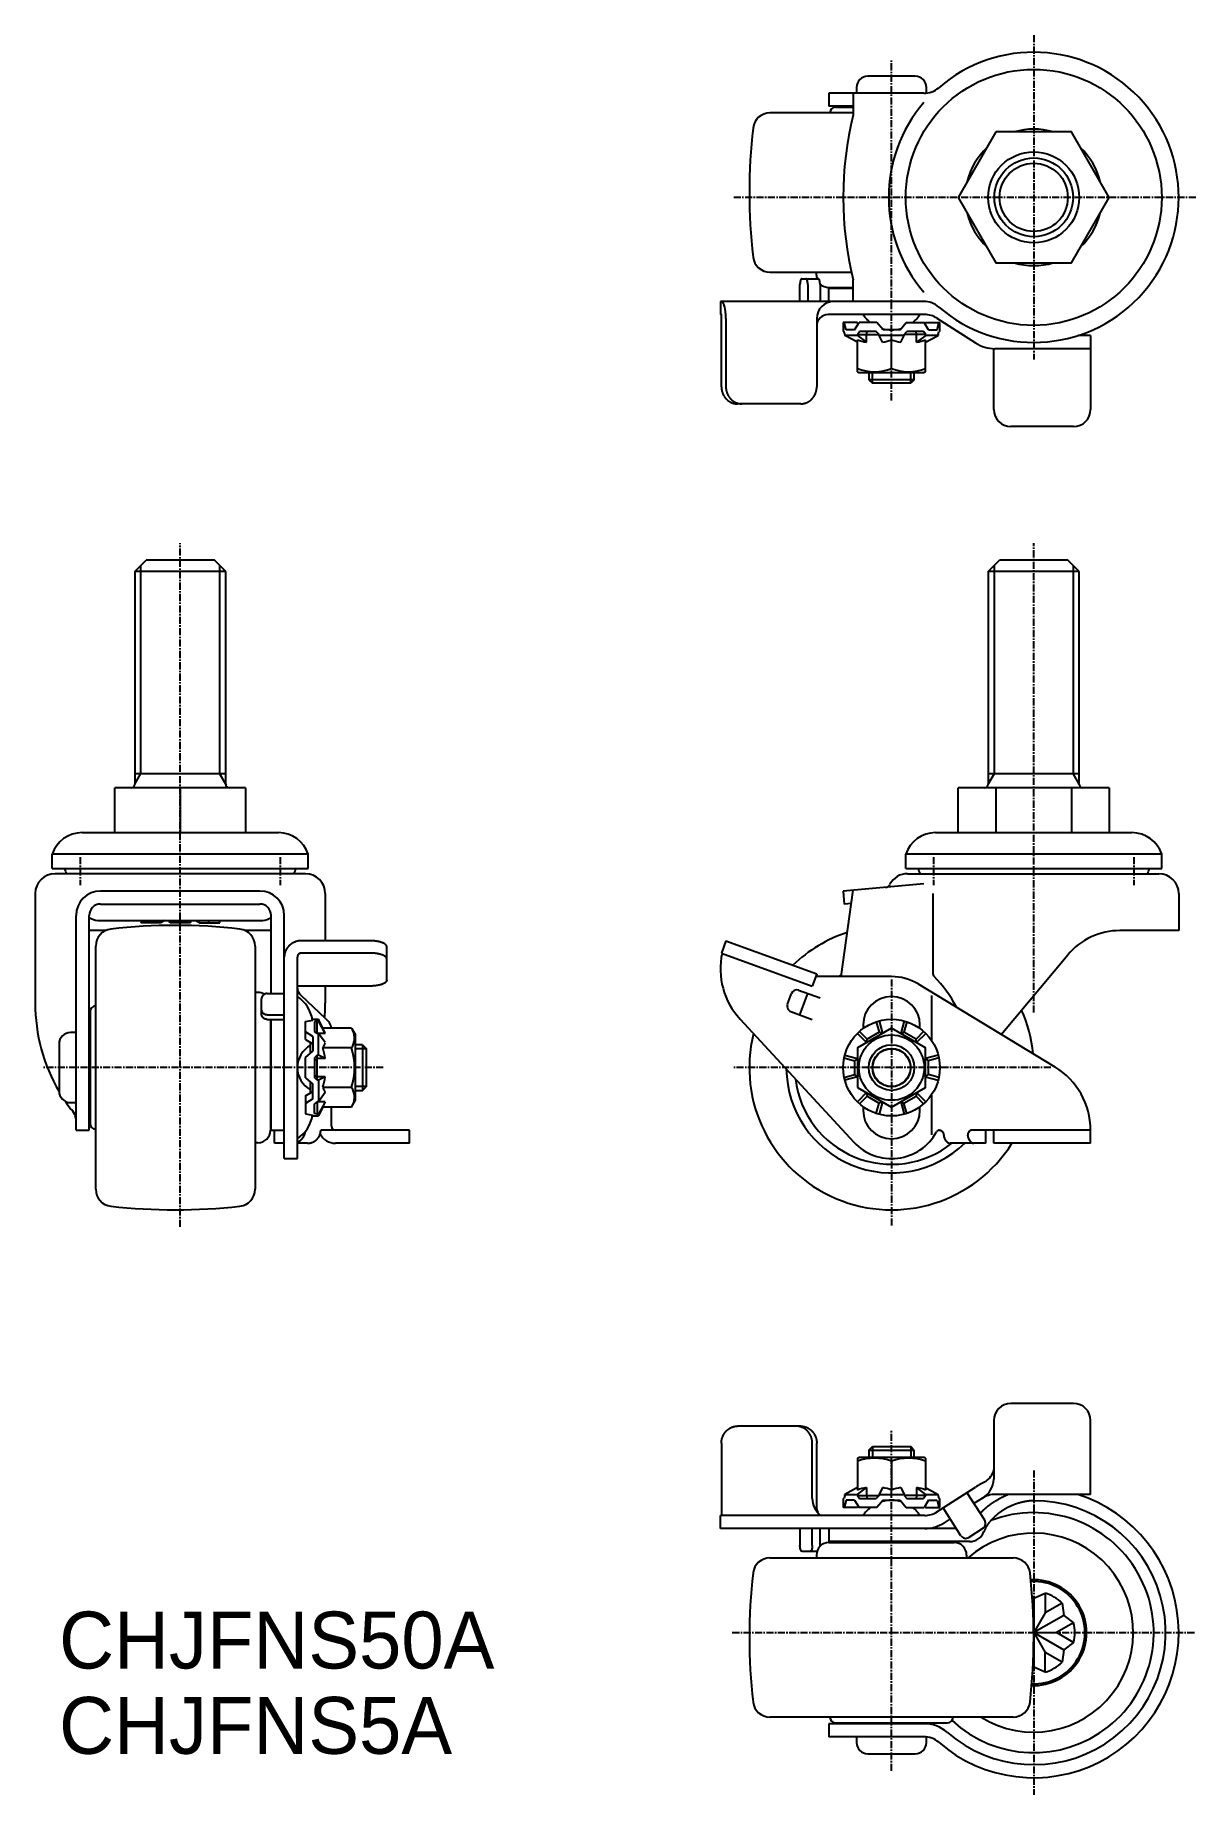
# Model space of a CAD drawing. Extents: x -3227 to -3023, y -915 to -606.
import ezdxf

# ---------------------------------------------------------------- set-up
doc = ezdxf.new("R2010")
doc.units = 0
doc.linetypes.add('CENTER', pattern=[2, 1.25, -0.25, 0.25, -0.25])
doc.layers.get('0').update_dxf_attribs({"linetype": 'CONTINUOUS'})
doc.layers.get('DEFPOINTS').update_dxf_attribs({"linetype": 'CONTINUOUS'})
doc.layers.add('CENTER', color=1, linetype='CENTER')

msp = doc.modelspace()

# ---------------------------------------------------------------- texts
at = {"color": 7, "linetype": 'CONTINUOUS'}
for s, p in [('CHJFNS50A', (-3223.19, -892.79)), ('CHJFNS5A', (-3223.19, -907.79))]:
    msp.add_text(s, height=10, dxfattribs=at).set_placement(p)

# ---------------------------------------------------------------- linework, layer by layer
at = {"color": 7, "linetype": 'CONTINUOUS'}
for p, q in [((-3082.97, -614.9), (-3082.97, -615.9)), ((-3072.67, -612.9), (-3080.97, -612.9)), ((-3070.67, -615.87), (-3070.67, -614.9)), ((-3071.13, -615.9), (-3087.82, -615.9)), ((-3087.82, -615.9), (-3087.82, -618.2)), ((-3083.54, -618.2), (-3087.82, -618.2)), ((-3086.66, -618.35), (-3083.54, -618.35)), ((-3083.54, -615.9), (-3083.54, -619.7)), ((-3083.54, -619.35), (-3098.19, -619.35)), ((-3087.66, -619.35), (-3087.66, -619.29)), ((-3098.19, -647.35), (-3083.86, -647.35)), ((-3092.92, -652.5), (-3092.92, -649.5)), ((-3092.58, -648.5), (-3089.73, -648.5)), ((-3091.55, -649.5), (-3091.55, -652.5)), ((-3090.02, -647.85), (-3090.02, -647.35)), ((-3089.39, -649.5), (-3089.39, -652.5)), ((-3083.54, -652.5), (-3083.54, -648.69)), ((-3070.99, -652.5), (-3106.91, -652.5)), ((-3106.91, -652.5), (-3106.91, -654.8)), ((-3087.82, -650.05), (-3083.54, -650.05)), ((-3083.54, -650.2), (-3087.82, -650.2)), ((-3087.82, -652.5), (-3087.82, -650.2)), ((-3071.13, -652.5), (-3087.82, -652.5)), ((-3106.75, -654.8), (-3106.91, -654.8)), ((-3106.73, -667.5), (-3106.73, -655.5)), ((-3105.94, -655.5), (-3105.94, -667.5)), ((-3089.97, -655.5), (-3089.97, -667.5)), ((-3070.99, -654.8), (-3087.97, -654.8)), ((-3068.83, -655.43), (-3062.05, -659.79)), ((-3085.32, -656.18), (-3085.32, -657.78)), ((-3082.8, -656.18), (-3085.32, -656.18)), ((-3085.32, -657.78), (-3085.14, -657.78)), ((-3085.14, -657.78), (-3085.32, -657.78)), ((-3085.03, -658.28), (-3085.14, -657.78)), ((-3084.81, -657.48), (-3085.12, -656.18)), ((-3085.03, -658.28), (-3085.03, -658.48)), ((-3082.83, -658.48), (-3085.03, -658.48)), ((-3082.82, -659.67), (-3085.03, -658.48)), ((-3083.31, -657.48), (-3084.81, -657.48)), ((-3083.31, -657.48), (-3082.53, -656.18)), ((-3082.83, -658.28), (-3082.46, -657.78)), ((-3082.83, -658.28), (-3079.02, -658.28)), ((-3082.83, -658.28), (-3082.83, -658.48)), ((-3082.83, -658.48), (-3081.21, -659.67)), ((-3082.74, -656.53), (-3082.8, -656.18)), ((-3079.41, -656.18), (-3082.53, -656.18)), ((-3079.5, -657.78), (-3082.46, -657.78)), ((-3079.5, -657.78), (-3082.46, -657.78)), ((-3081.21, -658.28), (-3081.13, -657.78)), ((-3081.21, -659.67), (-3081.21, -658.28)), ((-3079.02, -658.28), (-3079.5, -657.78)), ((-3078.32, -657.48), (-3079.41, -656.18)), ((-3079.02, -658.48), (-3079.02, -658.28)), ((-3074.62, -658.48), (-3079.02, -658.48)), ((-3078.42, -659.67), (-3079.02, -658.48)), ((-3075.32, -657.48), (-3078.32, -657.48)), ((-3075.32, -657.48), (-3074.23, -656.18)), ((-3075.21, -659.67), (-3074.62, -658.48)), ((-3074.62, -658.28), (-3074.14, -657.78)), ((-3070.81, -658.28), (-3074.62, -658.28)), ((-3074.62, -658.48), (-3074.62, -658.28)), ((-3074.23, -656.18), (-3071.1, -656.18)), ((-3071.17, -657.78), (-3074.14, -657.78)), ((-3072.42, -658.28), (-3072.51, -657.78)), ((-3072.42, -659.67), (-3072.42, -658.28)), ((-3070.81, -658.48), (-3072.42, -659.67)), ((-3070.81, -658.28), (-3071.17, -657.78)), ((-3070.32, -657.48), (-3071.1, -656.18)), ((-3070.89, -656.53), (-3070.83, -656.18)), ((-3070.83, -656.18), (-3068.32, -656.18)), ((-3070.82, -659.67), (-3068.61, -658.48)), ((-3070.81, -658.28), (-3070.81, -658.48)), ((-3068.61, -658.48), (-3070.81, -658.48)), ((-3070.32, -657.48), (-3068.82, -657.48)), ((-3068.82, -657.48), (-3068.51, -656.18)), ((-3068.61, -658.28), (-3068.49, -657.78)), ((-3068.61, -658.28), (-3068.61, -658.48)), ((-3068.32, -657.78), (-3068.49, -657.78)), ((-3068.32, -657.78), (-3068.32, -656.18)), ((-3041.82, -658.5), (-3044.09, -658.5)), ((-3041.82, -658.5), (-3041.82, -671.5)), ((-3082.82, -664.84), (-3082.82, -659.24)), ((-3076.82, -664.3), (-3076.82, -659.24)), ((-3070.82, -664.84), (-3070.82, -659.24)), ((-3058.82, -671.5), (-3058.82, -660.79)), ((-3041.82, -660.8), (-3058.64, -660.8)), ((-3082.82, -664.84), (-3082.57, -664.98)), ((-3082.57, -664.98), (-3071.07, -664.98)), ((-3080.82, -664.98), (-3080.82, -666.25)), ((-3072.82, -666.25), (-3072.82, -664.98)), ((-3070.82, -664.84), (-3071.07, -664.98)), ((-3072.82, -666.25), (-3080.82, -666.25)), ((-3080.82, -666.25), (-3080.19, -666.88)), ((-3073.44, -666.88), (-3080.19, -666.88)), ((-3072.82, -666.25), (-3073.44, -666.88)), ((-3092.79, -670.5), (-3103.91, -670.5)), ((-3044.82, -674.5), (-3055.82, -674.5)), ((-3209.89, -699.97), (-3207.89, -697.97)), ((-3195.89, -697.97), (-3207.89, -697.97)), ((-3193.89, -699.97), (-3195.89, -697.97)), ((-3059.82, -699.97), (-3057.82, -697.97)), ((-3045.82, -697.97), (-3057.82, -697.97)), ((-3043.82, -699.97), (-3045.82, -697.97)), ((-3209.89, -699.97), (-3209.89, -737.37)), ((-3193.89, -699.97), (-3209.89, -699.97)), ((-3193.89, -737.37), (-3193.89, -699.97)), ((-3059.82, -699.97), (-3059.82, -737.37)), ((-3043.82, -699.97), (-3059.82, -699.97)), ((-3043.82, -737.37), (-3043.82, -699.97)), ((-3209.89, -735.49), (-3193.89, -735.49)), ((-3059.82, -735.5), (-3043.82, -735.5)), ((-3190.39, -737.97), (-3213.39, -737.97)), ((-3213.39, -745.87), (-3213.39, -737.97)), ((-3201.89, -737.97), (-3201.89, -745.87)), ((-3190.39, -737.97), (-3190.39, -745.87)), ((-3038.54, -737.97), (-3065.1, -737.97)), ((-3065.1, -745.87), (-3065.1, -737.97)), ((-3058.46, -737.97), (-3058.46, -745.87)), ((-3045.18, -737.97), (-3045.18, -745.87)), ((-3038.54, -737.97), (-3038.54, -745.87)), ((-3219.16, -745.87), (-3184.62, -745.87)), ((-3069.09, -745.87), (-3034.55, -745.87)), ((-3179.39, -749.67), (-3224.39, -749.67)), ((-3224.39, -752.17), (-3224.39, -749.67)), ((-3179.39, -752.17), (-3179.39, -749.67)), ((-3029.32, -749.67), (-3074.32, -749.67)), ((-3074.32, -752.17), (-3074.32, -749.67)), ((-3029.32, -752.17), (-3029.32, -749.67)), ((-3224.39, -752.17), (-3179.39, -752.17)), ((-3179.89, -753.08), (-3223.89, -753.08)), ((-3074.32, -752.17), (-3029.32, -752.17)), ((-3074.01, -753.08), (-3029.82, -753.08)), ((-3227.39, -756.58), (-3227.39, -775.85)), ((-3187.89, -756.13), (-3215.89, -756.13)), ((-3176.39, -756.58), (-3176.39, -764.87)), ((-3085.68, -771.17), (-3083.54, -755.97)), ((-3071.13, -754.89), (-3085.32, -756.13)), ((-3085.32, -756.13), (-3085.12, -758.42)), ((-3069.58, -756.58), (-3069.58, -770.48)), ((-3026.32, -756.58), (-3026.32, -763.08)), ((-3220.19, -798.17), (-3220.19, -760.43)), ((-3217.89, -798.17), (-3217.89, -760.42)), ((-3215.89, -758.42), (-3187.89, -758.42)), ((-3185.89, -774.15), (-3185.89, -760.42)), ((-3183.59, -803.17), (-3183.59, -760.43)), ((-3083.87, -758.31), (-3085.12, -758.42)), ((-3215.01, -763.08), (-3217.89, -763.08)), ((-3216.39, -761.3), (-3187.39, -761.3)), ((-3208.66, -761.3), (-3208.84, -761.7)), ((-3205.36, -761.7), (-3208.84, -761.7)), ((-3206.67, -761.3), (-3207.1, -761.7)), ((-3204.67, -761.3), (-3205.36, -761.7)), ((-3203.64, -761.7), (-3203.9, -761.3)), ((-3200.15, -761.7), (-3203.64, -761.7)), ((-3200.15, -761.7), (-3199.89, -761.3)), ((-3199.12, -761.3), (-3198.43, -761.7)), ((-3198.43, -761.7), (-3194.94, -761.7)), ((-3197.12, -761.3), (-3196.69, -761.7)), ((-3195.12, -761.3), (-3194.94, -761.7)), ((-3185.89, -763.08), (-3190.48, -763.08)), ((-3026.32, -763.08), (-3036.65, -763.08)), ((-3216.74, -808.55), (-3216.74, -765.8)), ((-3188.74, -765.8), (-3188.74, -808.55)), ((-3168.59, -764.87), (-3180.59, -764.87)), ((-3168.59, -767.03), (-3180.59, -767.03)), ((-3165.59, -771.82), (-3165.59, -765.89)), ((-3105.94, -764.87), (-3106.73, -767.03)), ((-3106.73, -767.03), (-3090.76, -772.84)), ((-3105.94, -764.87), (-3089.97, -770.68)), ((-3181.29, -803.17), (-3181.29, -767.77)), ((-3057.55, -781.32), (-3045.84, -767.37)), ((-3168.59, -772.84), (-3181.29, -772.84)), ((-3176.39, -772.84), (-3176.39, -775.85)), ((-3089.97, -770.68), (-3090.76, -772.84)), ((-3076.82, -771.17), (-3090.15, -771.17)), ((-3072.15, -772.47), (-3048.08, -787.05)), ((-3216.74, -776.33), (-3216.8, -776.33)), ((-3188.24, -773.97), (-3188.74, -773.97)), ((-3187.59, -777.75), (-3187.59, -775.09)), ((-3186.59, -774.15), (-3183.59, -774.15)), ((-3176.29, -778.59), (-3180.65, -774.49)), ((-3095.11, -776.04), (-3094.43, -774.16)), ((-3093.15, -773.57), (-3089.39, -774.93)), ((-3092.92, -777.91), (-3091.55, -774.15)), ((-3069.82, -774.47), (-3069.82, -782.35)), ((-3217.74, -777.33), (-3217.74, -797.01)), ((-3187.59, -777.91), (-3187.58, -777.91)), ((-3186.59, -777.91), (-3183.59, -777.91)), ((-3186.59, -778.69), (-3183.59, -778.69)), ((-3186.04, -778.69), (-3186.04, -798.17)), ((-3185.89, -798.17), (-3185.89, -778.69)), ((-3179.89, -779.08), (-3178.59, -778.81)), ((-3179.89, -782.22), (-3179.89, -779.08)), ((-3178.59, -778.67), (-3177.59, -778.67)), ((-3178.59, -778.81), (-3178.59, -778.67)), ((-3177.79, -778.96), (-3178.29, -779.11)), ((-3178.29, -779.11), (-3178.29, -780.82)), ((-3177.79, -781.16), (-3177.79, -778.96)), ((-3177.59, -778.96), (-3177.79, -778.96)), ((-3176.83, -780.24), (-3177.59, -778.67)), ((-3177.59, -778.67), (-3177.59, -778.96)), ((-3176.4, -781.17), (-3177.59, -778.96)), ((-3103.45, -778.63), (-3083.42, -800.28)), ((-3094.52, -777.33), (-3090.76, -778.69)), ((-3079.5, -779.11), (-3079.01, -780.93)), ((-3079.02, -778.96), (-3078.42, -781.17)), ((-3074.62, -778.96), (-3075.21, -781.17)), ((-3074.14, -779.11), (-3074.63, -780.93)), ((-3220.19, -781.02), (-3221.19, -781.02)), ((-3178.59, -781.69), (-3179.89, -780.88)), ((-3179.89, -782.22), (-3178.59, -782.97)), ((-3178.59, -781.69), (-3178.59, -784.29)), ((-3177.79, -781.16), (-3178.29, -780.82)), ((-3177.59, -781.16), (-3177.79, -781.16)), ((-3177.59, -784.97), (-3177.59, -781.16)), ((-3176.4, -782.78), (-3177.59, -781.16)), ((-3176.4, -781.17), (-3177.59, -781.17)), ((-3171.77, -780.24), (-3176.83, -780.24)), ((-3171.77, -780.24), (-3171.09, -781.42)), ((-3171.09, -792.92), (-3171.09, -781.42)), ((-3082.83, -781.16), (-3081.21, -782.78)), ((-3082.46, -780.82), (-3081.13, -782.16)), ((-3081.82, -779.67), (-3081.82, -780.3)), ((-3081.21, -782.78), (-3081.13, -782.16)), ((-3078.42, -781.17), (-3079.01, -780.93)), ((-3075.21, -781.17), (-3074.63, -780.93)), ((-3071.17, -780.82), (-3072.51, -782.16)), ((-3072.42, -782.78), (-3072.51, -782.16)), ((-3070.81, -781.16), (-3072.42, -782.78)), ((-3071.82, -780.3), (-3071.82, -779.67)), ((-3223.19, -783.02), (-3223.19, -791.32)), ((-3217.89, -783.17), (-3217.74, -783.17)), ((-3186.04, -783.17), (-3185.89, -783.17)), ((-3179.89, -785.37), (-3178.59, -784.29)), ((-3179.89, -788.98), (-3179.89, -785.37)), ((-3178.99, -784.62), (-3178.99, -782.74)), ((-3177.79, -784.97), (-3178.29, -785.46)), ((-3178.29, -785.46), (-3178.29, -788.89)), ((-3177.79, -785.57), (-3178.29, -785.95)), ((-3177.79, -789.37), (-3177.79, -784.97)), ((-3177.59, -784.97), (-3177.79, -784.97)), ((-3176.41, -785.57), (-3177.79, -785.57)), ((-3176.41, -785.57), (-3177.59, -784.97)), ((-3171.77, -783.71), (-3176.83, -783.71)), ((-3169.82, -783.17), (-3171.09, -783.17)), ((-3169.82, -783.17), (-3169.82, -791.17)), ((-3169.82, -783.17), (-3169.19, -783.8)), ((-3169.19, -783.8), (-3169.19, -790.55)), ((-3085.14, -785.46), (-3083.32, -785.95)), ((-3085.03, -784.97), (-3082.82, -785.57)), ((-3082.82, -785.57), (-3083.32, -785.95)), ((-3068.61, -784.97), (-3070.82, -785.57)), ((-3070.82, -785.57), (-3070.32, -785.95)), ((-3068.49, -785.46), (-3070.32, -785.95)), ((-3177.79, -788.78), (-3178.29, -788.4)), ((-3085.14, -788.89), (-3083.32, -788.4)), ((-3082.82, -788.78), (-3083.32, -788.4)), ((-3070.82, -788.78), (-3070.32, -788.4)), ((-3068.49, -788.89), (-3070.32, -788.4)), ((-3217.89, -791.17), (-3217.74, -791.17)), ((-3186.04, -791.17), (-3185.89, -791.17)), ((-3179.89, -788.98), (-3178.59, -790.06)), ((-3179.89, -792.12), (-3178.59, -791.38)), ((-3178.99, -791.61), (-3178.99, -789.72)), ((-3178.59, -792.66), (-3178.59, -790.06)), ((-3177.79, -789.37), (-3178.29, -788.89)), ((-3176.41, -788.78), (-3177.79, -788.78)), ((-3177.59, -789.37), (-3177.79, -789.37)), ((-3176.41, -788.78), (-3177.59, -789.37)), ((-3177.59, -789.37), (-3177.59, -793.18)), ((-3176.4, -791.57), (-3177.59, -793.18)), ((-3171.77, -790.64), (-3176.83, -790.64)), ((-3171.09, -791.17), (-3169.82, -791.17)), ((-3169.82, -791.17), (-3169.19, -790.55)), ((-3082.82, -788.78), (-3085.03, -789.37)), ((-3081.21, -791.57), (-3082.83, -793.18)), ((-3081.21, -791.57), (-3081.13, -792.19)), ((-3072.42, -791.57), (-3072.51, -792.19)), ((-3072.42, -791.57), (-3070.81, -793.18)), ((-3070.82, -788.78), (-3068.61, -789.37)), ((-3221.19, -793.32), (-3220.19, -793.32)), ((-3179.89, -792.12), (-3179.89, -795.27)), ((-3178.59, -792.66), (-3179.89, -793.46)), ((-3177.79, -793.18), (-3178.29, -793.53)), ((-3178.29, -795.24), (-3178.29, -793.53)), ((-3177.79, -793.18), (-3177.79, -795.38)), ((-3177.59, -793.18), (-3177.79, -793.18)), ((-3176.4, -793.17), (-3177.59, -795.38)), ((-3176.4, -793.17), (-3177.59, -793.17)), ((-3176.83, -794.1), (-3177.59, -795.67)), ((-3171.77, -794.1), (-3176.83, -794.1)), ((-3175.29, -797.47), (-3175.29, -794.1)), ((-3171.77, -794.1), (-3171.09, -792.92)), ((-3082.46, -793.53), (-3081.13, -792.19)), ((-3081.82, -794.05), (-3081.82, -794.67)), ((-3079.5, -795.24), (-3079.01, -793.41)), ((-3078.42, -793.17), (-3079.02, -795.38)), ((-3078.42, -793.17), (-3079.01, -793.41)), ((-3075.21, -793.17), (-3074.62, -795.38)), ((-3075.21, -793.17), (-3074.63, -793.41)), ((-3074.14, -795.24), (-3074.63, -793.41)), ((-3071.17, -793.53), (-3072.51, -792.19)), ((-3071.82, -794.67), (-3071.82, -794.05)), ((-3069.82, -791.99), (-3069.82, -798.99)), ((-3179.89, -795.27), (-3178.59, -795.54)), ((-3178.59, -795.54), (-3178.59, -795.67)), ((-3178.59, -795.67), (-3177.59, -795.67)), ((-3177.79, -795.38), (-3178.29, -795.24)), ((-3177.59, -795.38), (-3177.79, -795.38)), ((-3177.59, -795.67), (-3177.59, -795.38)), ((-3220.19, -798.17), (-3217.89, -798.17)), ((-3216.74, -798.02), (-3216.8, -798.01)), ((-3188.24, -800.37), (-3188.74, -800.37)), ((-3185.89, -798.17), (-3183.59, -798.17)), ((-3185.31, -800.47), (-3185.31, -798.17)), ((-3183.59, -800.47), (-3185.31, -800.47)), ((-3179.54, -800.47), (-3181.29, -800.47)), ((-3161.59, -798.17), (-3177.18, -798.17)), ((-3161.59, -800.47), (-3174.59, -800.47)), ((-3161.59, -800.47), (-3161.59, -798.17)), ((-3068.36, -798.17), (-3068.39, -798.17)), ((-3060.26, -800.47), (-3066.52, -800.47)), ((-3041.82, -798.17), (-3062.72, -798.17)), ((-3060.26, -800.47), (-3060.26, -798.17)), ((-3058.82, -800.47), (-3058.82, -798.17)), ((-3041.82, -800.47), (-3058.82, -800.47)), ((-3041.82, -800.47), (-3041.82, -798.17)), ((-3183.59, -803.17), (-3181.29, -803.17)), ((-3044.82, -846.19), (-3055.82, -846.19)), ((-3092.79, -850.19), (-3103.91, -850.19)), ((-3058.82, -849.19), (-3058.82, -859.5)), ((-3041.82, -862.19), (-3041.82, -849.19)), ((-3106.73, -853.19), (-3106.73, -865.19)), ((-3090.76, -862.89), (-3090.76, -853.19)), ((-3089.97, -864.71), (-3089.97, -853.19)), ((-3082.82, -855.84), (-3082.57, -855.69)), ((-3082.82, -855.84), (-3082.82, -861.43)), ((-3071.07, -855.69), (-3082.57, -855.69)), ((-3080.82, -854.42), (-3080.19, -853.79)), ((-3080.82, -854.42), (-3072.82, -854.42)), ((-3080.82, -854.42), (-3080.82, -855.69)), ((-3080.19, -853.79), (-3073.44, -853.79)), ((-3076.82, -856.37), (-3076.82, -861.43)), ((-3072.82, -854.42), (-3073.44, -853.79)), ((-3072.82, -855.69), (-3072.82, -854.42)), ((-3070.82, -855.84), (-3071.07, -855.69)), ((-3070.82, -855.84), (-3070.82, -861.43)), ((-3085.32, -862.89), (-3085.14, -862.89)), ((-3085.32, -862.89), (-3085.32, -864.49)), ((-3085.03, -862.39), (-3085.14, -862.89)), ((-3082.82, -861), (-3085.03, -862.19)), ((-3085.03, -862.19), (-3082.83, -862.19)), ((-3085.03, -862.39), (-3085.03, -862.19)), ((-3082.83, -862.19), (-3081.21, -861)), ((-3082.83, -862.39), (-3082.83, -862.19)), ((-3082.83, -862.39), (-3082.46, -862.89)), ((-3082.83, -862.39), (-3079.02, -862.39)), ((-3082.46, -862.89), (-3079.5, -862.89)), ((-3081.21, -861), (-3081.21, -862.39)), ((-3081.21, -862.39), (-3081.13, -862.89)), ((-3079.02, -862.39), (-3079.5, -862.89)), ((-3078.42, -861), (-3079.02, -862.19)), ((-3079.02, -862.19), (-3074.62, -862.19)), ((-3079.02, -862.19), (-3079.02, -862.39)), ((-3075.21, -861), (-3074.62, -862.19)), ((-3074.62, -862.19), (-3074.62, -862.39)), ((-3074.62, -862.39), (-3074.14, -862.89)), ((-3070.81, -862.39), (-3074.62, -862.39)), ((-3074.14, -862.89), (-3071.17, -862.89)), ((-3074.14, -862.89), (-3071.17, -862.89)), ((-3072.42, -862.39), (-3072.51, -862.89)), ((-3070.81, -862.19), (-3072.42, -861)), ((-3072.42, -861), (-3072.42, -862.39)), ((-3070.81, -862.39), (-3071.17, -862.89)), ((-3070.82, -861), (-3068.61, -862.19)), ((-3070.81, -862.19), (-3068.61, -862.19)), ((-3070.81, -862.39), (-3070.81, -862.19)), ((-3068.83, -865.25), (-3062.05, -860.89)), ((-3068.61, -862.39), (-3068.61, -862.19)), ((-3068.61, -862.39), (-3068.49, -862.89)), ((-3068.49, -862.89), (-3068.32, -862.89)), ((-3068.32, -862.89), (-3068.49, -862.89)), ((-3068.32, -864.49), (-3068.32, -862.89)), ((-3060.42, -866.74), (-3063.56, -861.87)), ((-3060.81, -862.83), (-3062.32, -863.8)), ((-3041.82, -862.19), (-3058.64, -862.19)), ((-3070.99, -865.89), (-3106.91, -865.89)), ((-3106.91, -868.19), (-3106.91, -865.89)), ((-3082.8, -864.49), (-3085.32, -864.49)), ((-3084.81, -863.19), (-3085.12, -864.49)), ((-3083.31, -863.19), (-3084.81, -863.19)), ((-3083.31, -863.19), (-3082.53, -864.49)), ((-3082.74, -864.14), (-3082.8, -864.49)), ((-3079.41, -864.49), (-3082.53, -864.49)), ((-3078.32, -863.19), (-3079.41, -864.49)), ((-3078.32, -863.19), (-3075.32, -863.19)), ((-3075.32, -863.19), (-3074.23, -864.49)), ((-3074.23, -864.49), (-3071.1, -864.49)), ((-3070.32, -863.19), (-3071.1, -864.49)), ((-3070.89, -864.14), (-3070.83, -864.49)), ((-3070.83, -864.49), (-3068.32, -864.49)), ((-3070.32, -863.19), (-3068.82, -863.19)), ((-3068.82, -863.19), (-3068.51, -864.49)), ((-3064.63, -869.45), (-3067.77, -864.57)), ((-3065.44, -868.19), (-3106.91, -868.19)), ((-3092.92, -868.19), (-3092.92, -871.19)), ((-3090.76, -871.19), (-3090.76, -868.19)), ((-3089.39, -871.19), (-3089.39, -868.19)), ((-3087.82, -868.19), (-3087.82, -870.49)), ((-3066.52, -866.51), (-3067.58, -867.19)), ((-3060.72, -868.13), (-3063.25, -869.75)), ((-3092.58, -872.19), (-3089.92, -872.19)), ((-3063.11, -870.49), (-3087.82, -870.49)), ((-3087.82, -870.64), (-3065.82, -870.64)), ((-3083.82, -870.64), (-3083.82, -870.49)), ((-3080.82, -870.64), (-3080.82, -870.49)), ((-3072.82, -870.64), (-3072.82, -870.49)), ((-3098.19, -873.34), (-3055.44, -873.34)), ((-3090.02, -872.84), (-3090.02, -873.34)), ((-3063.62, -872.84), (-3063.62, -873.34)), ((-3052.01, -880.33), (-3051.82, -880.41)), ((-3051.82, -880.41), (-3049.82, -879.54)), ((-3051.82, -880.41), (-3051.82, -886.49)), ((-3049.82, -879.54), (-3049.82, -883.03)), ((-3046.8, -881.28), (-3049.82, -883.03)), ((-3046.8, -881.28), (-3046.55, -883.45)), ((-3049.82, -883.03), (-3051.82, -886.49)), ((-3046.55, -883.45), (-3051.82, -886.49)), ((-3046.55, -883.45), (-3044.8, -884.75)), ((-3051.82, -886.49), (-3051.82, -892.57)), ((-3051.82, -886.49), (-3046.55, -889.53)), ((-3051.82, -886.49), (-3049.82, -889.96)), ((-3051.82, -886.49), (-3047.82, -886.49)), ((-3044.8, -884.75), (-3047.82, -886.49)), ((-3044.8, -888.23), (-3047.82, -886.49)), ((-3046.8, -891.7), (-3049.82, -889.96)), ((-3049.82, -893.44), (-3049.82, -889.96)), ((-3046.55, -889.53), (-3046.8, -891.7)), ((-3044.8, -888.23), (-3046.55, -889.53)), ((-3051.82, -892.57), (-3052.01, -892.65)), ((-3049.82, -893.44), (-3051.82, -892.57)), ((-3055.44, -901.34), (-3098.19, -901.34)), ((-3071.13, -902.49), (-3087.82, -902.49)), ((-3087.82, -902.49), (-3087.82, -904.79)), ((-3086.66, -902.34), (-3066.98, -902.34)), ((-3083.82, -902.49), (-3083.82, -902.34)), ((-3080.82, -902.49), (-3080.82, -902.34)), ((-3072.82, -902.49), (-3072.82, -902.34)), ((-3083.82, -904.79), (-3087.82, -904.79)), ((-3071.13, -904.79), (-3087.82, -904.79)), ((-3082.97, -904.79), (-3082.97, -905.79)), ((-3070.67, -905.79), (-3070.67, -904.79)), ((-3080.97, -907.79), (-3072.67, -907.79))]:
    msp.add_line(p, q, dxfattribs=at)
at = {"color": 3, "linetype": 'CONTINUOUS'}
for p, q in [((-3080.19, -666.88), (-3080.19, -664.98)), ((-3073.44, -666.88), (-3073.44, -664.98)), ((-3208.81, -735.49), (-3208.81, -698.89)), ((-3194.98, -698.89), (-3194.98, -735.49)), ((-3058.73, -735.5), (-3058.73, -698.89)), ((-3044.9, -698.89), (-3044.9, -735.5)), ((-3209.89, -737.37), (-3208.81, -735.49)), ((-3193.89, -737.37), (-3194.98, -735.49)), ((-3059.82, -737.37), (-3058.73, -735.5)), ((-3043.82, -737.37), (-3044.9, -735.5)), ((-3169.19, -783.85), (-3171.09, -783.85)), ((-3169.19, -790.5), (-3171.09, -790.5)), ((-3080.19, -853.79), (-3080.19, -855.69)), ((-3073.44, -853.79), (-3073.44, -855.69))]:
    msp.add_line(p, q, dxfattribs=at)
at = {"color": 7, "linetype": 'CONTINUOUS'}
for points in [[(-3058.46, -622.7), (-3065.1, -634.2), (-3058.46, -645.7), (-3045.18, -645.7), (-3038.54, -634.2), (-3045.18, -622.7)], [(-3082.82, -790.64), (-3076.82, -794.1), (-3070.82, -790.64), (-3070.82, -783.71), (-3076.82, -780.24), (-3082.82, -783.71)]]:
    msp.add_lwpolyline(points, close=True, dxfattribs=at)
for points in [[(-3079.01, -780.93), (-3081.13, -782.16)], [(-3072.51, -782.16), (-3074.63, -780.93)], [(-3083.32, -785.95), (-3083.32, -788.4)], [(-3070.32, -788.4), (-3070.32, -785.95)], [(-3081.13, -792.19), (-3079.01, -793.41)], [(-3074.63, -793.41), (-3072.51, -792.19)]]:
    msp.add_lwpolyline(points, dxfattribs=at)
for points in [[(-3092.58, -648.5, 0), (-3092.58, -648.5, 0), (-3092.59, -648.5, 0), (-3092.59, -648.5, 0), (-3092.59, -648.5, 0), (-3092.6, -648.5, 0), (-3092.6, -648.5, 0), (-3092.61, -648.5, 0), (-3092.61, -648.5, 0), (-3092.61, -648.5, 0), (-3092.62, -648.5, 0), (-3092.62, -648.5, 0), (-3092.63, -648.51, 0), (-3092.63, -648.51, 0), (-3092.64, -648.51, 0), (-3092.64, -648.51, 0), (-3092.64, -648.51, 0), (-3092.65, -648.52, 0), (-3092.65, -648.52, 0), (-3092.66, -648.52, 0), (-3092.66, -648.53, 0), (-3092.66, -648.53, 0), (-3092.67, -648.53, 0), (-3092.67, -648.54, 0), (-3092.68, -648.54, 0), (-3092.68, -648.54, 0), (-3092.68, -648.55, 0), (-3092.69, -648.55, 0), (-3092.69, -648.55, 0), (-3092.7, -648.56, 0), (-3092.7, -648.56, 0), (-3092.7, -648.57, 0), (-3092.71, -648.57, 0), (-3092.71, -648.58, 0), (-3092.72, -648.58, 0), (-3092.72, -648.59, 0), (-3092.72, -648.59, 0), (-3092.73, -648.6, 0), (-3092.73, -648.6, 0), (-3092.73, -648.61, 0), (-3092.74, -648.61, 0), (-3092.74, -648.62, 0), (-3092.75, -648.63, 0), (-3092.75, -648.63, 0), (-3092.75, -648.64, 0), (-3092.76, -648.64, 0), (-3092.76, -648.65, 0), (-3092.76, -648.66, 0), (-3092.77, -648.66, 0), (-3092.77, -648.67, 0), (-3092.77, -648.68, 0), (-3092.78, -648.69, 0), (-3092.78, -648.69, 0), (-3092.78, -648.7, 0), (-3092.79, -648.71, 0), (-3092.79, -648.72, 0), (-3092.79, -648.72, 0), (-3092.8, -648.73, 0), (-3092.8, -648.74, 0), (-3092.8, -648.75, 0), (-3092.81, -648.75, 0), (-3092.81, -648.76, 0), (-3092.81, -648.77, 0), (-3092.82, -648.78, 0), (-3092.82, -648.79, 0), (-3092.82, -648.8, 0), (-3092.82, -648.81, 0), (-3092.83, -648.82, 0), (-3092.83, -648.83, 0), (-3092.83, -648.83, 0), (-3092.84, -648.84, 0), (-3092.84, -648.85, 0), (-3092.84, -648.86, 0), (-3092.84, -648.87, 0), (-3092.85, -648.88, 0), (-3092.85, -648.89, 0), (-3092.85, -648.9, 0), (-3092.85, -648.91, 0), (-3092.86, -648.92, 0), (-3092.86, -648.93, 0), (-3092.86, -648.94, 0), (-3092.86, -648.95, 0), (-3092.87, -648.96, 0), (-3092.87, -648.97, 0), (-3092.87, -648.98, 0), (-3092.87, -648.99, 0), (-3092.87, -649, 0), (-3092.88, -649.01, 0), (-3092.88, -649.02, 0), (-3092.88, -649.04, 0), (-3092.88, -649.05, 0), (-3092.88, -649.06, 0), (-3092.89, -649.07, 0), (-3092.89, -649.08, 0), (-3092.89, -649.09, 0), (-3092.89, -649.1, 0), (-3092.89, -649.11, 0), (-3092.89, -649.12, 0), (-3092.9, -649.14, 0), (-3092.9, -649.15, 0), (-3092.9, -649.16, 0), (-3092.9, -649.17, 0), (-3092.9, -649.18, 0), (-3092.9, -649.19, 0), (-3092.9, -649.21, 0), (-3092.91, -649.22, 0), (-3092.91, -649.23, 0), (-3092.91, -649.24, 0), (-3092.91, -649.25, 0), (-3092.91, -649.26, 0), (-3092.91, -649.28, 0), (-3092.91, -649.29, 0), (-3092.91, -649.3, 0), (-3092.91, -649.31, 0), (-3092.91, -649.33, 0), (-3092.91, -649.34, 0), (-3092.92, -649.35, 0), (-3092.92, -649.36, 0), (-3092.92, -649.37, 0), (-3092.92, -649.39, 0), (-3092.92, -649.4, 0), (-3092.92, -649.41, 0), (-3092.92, -649.42, 0), (-3092.92, -649.43, 0), (-3092.92, -649.45, 0), (-3092.92, -649.46, 0), (-3092.92, -649.47, 0), (-3092.92, -649.48, 0), (-3092.92, -649.5, 0)], [(-3091.55, -649.5, 0), (-3091.55, -649.48, 0), (-3091.55, -649.47, 0), (-3091.55, -649.46, 0), (-3091.55, -649.45, 0), (-3091.55, -649.43, 0), (-3091.55, -649.42, 0), (-3091.55, -649.41, 0), (-3091.55, -649.4, 0), (-3091.55, -649.39, 0), (-3091.55, -649.37, 0), (-3091.55, -649.36, 0), (-3091.55, -649.35, 0), (-3091.55, -649.34, 0), (-3091.56, -649.33, 0), (-3091.56, -649.31, 0), (-3091.56, -649.3, 0), (-3091.56, -649.29, 0), (-3091.56, -649.28, 0), (-3091.56, -649.26, 0), (-3091.56, -649.25, 0), (-3091.56, -649.24, 0), (-3091.56, -649.23, 0), (-3091.56, -649.22, 0), (-3091.57, -649.21, 0), (-3091.57, -649.19, 0), (-3091.57, -649.18, 0), (-3091.57, -649.17, 0), (-3091.57, -649.16, 0), (-3091.57, -649.15, 0), (-3091.57, -649.14, 0), (-3091.58, -649.12, 0), (-3091.58, -649.11, 0), (-3091.58, -649.1, 0), (-3091.58, -649.09, 0), (-3091.58, -649.08, 0), (-3091.58, -649.07, 0), (-3091.59, -649.06, 0), (-3091.59, -649.05, 0), (-3091.59, -649.04, 0), (-3091.59, -649.02, 0), (-3091.59, -649.01, 0), (-3091.6, -649, 0), (-3091.6, -648.99, 0), (-3091.6, -648.98, 0), (-3091.6, -648.97, 0), (-3091.6, -648.96, 0), (-3091.61, -648.95, 0), (-3091.61, -648.94, 0), (-3091.61, -648.93, 0), (-3091.61, -648.92, 0), (-3091.62, -648.91, 0), (-3091.62, -648.9, 0), (-3091.62, -648.89, 0), (-3091.62, -648.88, 0), (-3091.63, -648.87, 0), (-3091.63, -648.86, 0), (-3091.63, -648.85, 0), (-3091.63, -648.84, 0), (-3091.64, -648.83, 0), (-3091.64, -648.83, 0), (-3091.64, -648.82, 0), (-3091.64, -648.81, 0), (-3091.65, -648.8, 0), (-3091.65, -648.79, 0), (-3091.65, -648.78, 0), (-3091.66, -648.77, 0), (-3091.66, -648.76, 0), (-3091.66, -648.75, 0), (-3091.67, -648.75, 0), (-3091.67, -648.74, 0), (-3091.67, -648.73, 0), (-3091.68, -648.72, 0), (-3091.68, -648.72, 0), (-3091.68, -648.71, 0), (-3091.69, -648.7, 0), (-3091.69, -648.69, 0), (-3091.69, -648.69, 0), (-3091.7, -648.68, 0), (-3091.7, -648.67, 0), (-3091.7, -648.66, 0), (-3091.71, -648.66, 0), (-3091.71, -648.65, 0), (-3091.71, -648.64, 0), (-3091.72, -648.64, 0), (-3091.72, -648.63, 0), (-3091.72, -648.63, 0), (-3091.73, -648.62, 0), (-3091.73, -648.61, 0), (-3091.74, -648.61, 0), (-3091.74, -648.6, 0), (-3091.74, -648.6, 0), (-3091.75, -648.59, 0), (-3091.75, -648.59, 0), (-3091.75, -648.58, 0), (-3091.76, -648.58, 0), (-3091.76, -648.57, 0), (-3091.77, -648.57, 0), (-3091.77, -648.56, 0), (-3091.77, -648.56, 0), (-3091.78, -648.55, 0), (-3091.78, -648.55, 0), (-3091.79, -648.55, 0), (-3091.79, -648.54, 0), (-3091.79, -648.54, 0), (-3091.8, -648.54, 0), (-3091.8, -648.53, 0), (-3091.81, -648.53, 0), (-3091.81, -648.53, 0), (-3091.81, -648.52, 0), (-3091.82, -648.52, 0), (-3091.82, -648.52, 0), (-3091.83, -648.51, 0), (-3091.83, -648.51, 0), (-3091.83, -648.51, 0), (-3091.84, -648.51, 0), (-3091.84, -648.51, 0), (-3091.85, -648.5, 0), (-3091.85, -648.5, 0), (-3091.85, -648.5, 0), (-3091.86, -648.5, 0), (-3091.86, -648.5, 0), (-3091.87, -648.5, 0), (-3091.87, -648.5, 0), (-3091.88, -648.5, 0), (-3091.88, -648.5, 0), (-3091.88, -648.5, 0), (-3091.89, -648.5, 0), (-3091.89, -648.5, 0)], [(-3089.39, -649.5, 0), (-3089.39, -649.48, 0), (-3089.39, -649.47, 0), (-3089.39, -649.46, 0), (-3089.39, -649.45, 0), (-3089.39, -649.43, 0), (-3089.39, -649.42, 0), (-3089.39, -649.41, 0), (-3089.39, -649.4, 0), (-3089.39, -649.39, 0), (-3089.39, -649.37, 0), (-3089.39, -649.36, 0), (-3089.39, -649.35, 0), (-3089.39, -649.34, 0), (-3089.39, -649.33, 0), (-3089.4, -649.31, 0), (-3089.4, -649.3, 0), (-3089.4, -649.29, 0), (-3089.4, -649.28, 0), (-3089.4, -649.26, 0), (-3089.4, -649.25, 0), (-3089.4, -649.24, 0), (-3089.4, -649.23, 0), (-3089.4, -649.22, 0), (-3089.4, -649.21, 0), (-3089.41, -649.19, 0), (-3089.41, -649.18, 0), (-3089.41, -649.17, 0), (-3089.41, -649.16, 0), (-3089.41, -649.15, 0), (-3089.41, -649.14, 0), (-3089.41, -649.12, 0), (-3089.42, -649.11, 0), (-3089.42, -649.1, 0), (-3089.42, -649.09, 0), (-3089.42, -649.08, 0), (-3089.42, -649.07, 0), (-3089.42, -649.06, 0), (-3089.43, -649.05, 0), (-3089.43, -649.04, 0), (-3089.43, -649.02, 0), (-3089.43, -649.01, 0), (-3089.43, -649, 0), (-3089.44, -648.99, 0), (-3089.44, -648.98, 0), (-3089.44, -648.97, 0), (-3089.44, -648.96, 0), (-3089.44, -648.95, 0), (-3089.45, -648.94, 0), (-3089.45, -648.93, 0), (-3089.45, -648.92, 0), (-3089.45, -648.91, 0), (-3089.46, -648.9, 0), (-3089.46, -648.89, 0), (-3089.46, -648.88, 0), (-3089.46, -648.87, 0), (-3089.47, -648.86, 0), (-3089.47, -648.85, 0), (-3089.47, -648.84, 0), (-3089.48, -648.83, 0), (-3089.48, -648.83, 0), (-3089.48, -648.82, 0), (-3089.48, -648.81, 0), (-3089.49, -648.8, 0), (-3089.49, -648.79, 0), (-3089.49, -648.78, 0), (-3089.5, -648.77, 0), (-3089.5, -648.76, 0), (-3089.5, -648.75, 0), (-3089.5, -648.75, 0), (-3089.51, -648.74, 0), (-3089.51, -648.73, 0), (-3089.51, -648.72, 0), (-3089.52, -648.72, 0), (-3089.52, -648.71, 0), (-3089.52, -648.7, 0), (-3089.53, -648.69, 0), (-3089.53, -648.69, 0), (-3089.53, -648.68, 0), (-3089.54, -648.67, 0), (-3089.54, -648.66, 0), (-3089.54, -648.66, 0), (-3089.55, -648.65, 0), (-3089.55, -648.64, 0), (-3089.56, -648.64, 0), (-3089.56, -648.63, 0), (-3089.56, -648.63, 0), (-3089.57, -648.62, 0), (-3089.57, -648.61, 0), (-3089.57, -648.61, 0), (-3089.58, -648.6, 0), (-3089.58, -648.6, 0), (-3089.59, -648.59, 0), (-3089.59, -648.59, 0), (-3089.59, -648.58, 0), (-3089.6, -648.58, 0), (-3089.6, -648.57, 0), (-3089.6, -648.57, 0), (-3089.61, -648.56, 0), (-3089.61, -648.56, 0), (-3089.62, -648.55, 0), (-3089.62, -648.55, 0), (-3089.62, -648.55, 0), (-3089.63, -648.54, 0), (-3089.63, -648.54, 0), (-3089.64, -648.54, 0), (-3089.64, -648.53, 0), (-3089.64, -648.53, 0), (-3089.65, -648.53, 0), (-3089.65, -648.52, 0), (-3089.66, -648.52, 0), (-3089.66, -648.52, 0), (-3089.66, -648.51, 0), (-3089.67, -648.51, 0), (-3089.67, -648.51, 0), (-3089.68, -648.51, 0), (-3089.68, -648.51, 0), (-3089.69, -648.5, 0), (-3089.69, -648.5, 0), (-3089.69, -648.5, 0), (-3089.7, -648.5, 0), (-3089.7, -648.5, 0), (-3089.71, -648.5, 0), (-3089.71, -648.5, 0), (-3089.71, -648.5, 0), (-3089.72, -648.5, 0), (-3089.72, -648.5, 0), (-3089.73, -648.5, 0), (-3089.73, -648.5, 0)], [(-3105.94, -655.5, 0), (-3105.94, -655.46, 0), (-3105.94, -655.42, 0), (-3105.94, -655.39, 0), (-3105.95, -655.35, 0), (-3105.95, -655.31, 0), (-3105.95, -655.27, 0), (-3105.95, -655.24, 0), (-3105.95, -655.2, 0), (-3105.95, -655.16, 0), (-3105.95, -655.13, 0), (-3105.95, -655.09, 0), (-3105.95, -655.06, 0), (-3105.96, -655.02, 0), (-3105.96, -654.98, 0), (-3105.96, -654.95, 0), (-3105.96, -654.91, 0), (-3105.96, -654.87, 0), (-3105.96, -654.84, 0), (-3105.97, -654.8, 0), (-3105.97, -654.77, 0), (-3105.97, -654.73, 0), (-3105.97, -654.7, 0), (-3105.98, -654.66, 0), (-3105.98, -654.62, 0), (-3105.98, -654.59, 0), (-3105.99, -654.55, 0), (-3105.99, -654.52, 0), (-3105.99, -654.49, 0), (-3106, -654.45, 0), (-3106, -654.42, 0), (-3106, -654.38, 0), (-3106.01, -654.35, 0), (-3106.01, -654.31, 0), (-3106.02, -654.28, 0), (-3106.02, -654.25, 0), (-3106.02, -654.21, 0), (-3106.03, -654.18, 0), (-3106.03, -654.15, 0), (-3106.04, -654.11, 0), (-3106.04, -654.08, 0), (-3106.05, -654.05, 0), (-3106.05, -654.02, 0), (-3106.06, -653.99, 0), (-3106.06, -653.95, 0), (-3106.07, -653.92, 0), (-3106.07, -653.89, 0), (-3106.08, -653.86, 0), (-3106.08, -653.83, 0), (-3106.09, -653.8, 0), (-3106.09, -653.77, 0), (-3106.1, -653.74, 0), (-3106.1, -653.71, 0), (-3106.11, -653.68, 0), (-3106.12, -653.65, 0), (-3106.12, -653.62, 0), (-3106.13, -653.59, 0), (-3106.14, -653.56, 0), (-3106.14, -653.54, 0), (-3106.15, -653.51, 0), (-3106.15, -653.48, 0), (-3106.16, -653.45, 0), (-3106.17, -653.43, 0), (-3106.18, -653.4, 0), (-3106.18, -653.37, 0), (-3106.19, -653.35, 0), (-3106.2, -653.32, 0), (-3106.2, -653.3, 0), (-3106.21, -653.27, 0), (-3106.22, -653.25, 0), (-3106.23, -653.22, 0), (-3106.23, -653.2, 0), (-3106.24, -653.18, 0), (-3106.25, -653.15, 0), (-3106.26, -653.13, 0), (-3106.26, -653.11, 0), (-3106.27, -653.09, 0), (-3106.28, -653.06, 0), (-3106.29, -653.04, 0), (-3106.3, -653.02, 0), (-3106.3, -653, 0), (-3106.31, -652.98, 0), (-3106.32, -652.96, 0), (-3106.33, -652.94, 0), (-3106.34, -652.92, 0), (-3106.35, -652.9, 0), (-3106.35, -652.88, 0), (-3106.36, -652.87, 0), (-3106.37, -652.85, 0), (-3106.38, -652.83, 0), (-3106.39, -652.82, 0), (-3106.4, -652.8, 0), (-3106.41, -652.78, 0), (-3106.41, -652.77, 0), (-3106.42, -652.75, 0), (-3106.43, -652.74, 0), (-3106.44, -652.72, 0), (-3106.45, -652.71, 0), (-3106.46, -652.7, 0), (-3106.47, -652.68, 0), (-3106.48, -652.67, 0), (-3106.49, -652.66, 0), (-3106.5, -652.65, 0), (-3106.51, -652.64, 0), (-3106.52, -652.62, 0), (-3106.52, -652.61, 0), (-3106.53, -652.6, 0), (-3106.54, -652.6, 0), (-3106.55, -652.59, 0), (-3106.56, -652.58, 0), (-3106.57, -652.57, 0), (-3106.58, -652.56, 0), (-3106.59, -652.55, 0), (-3106.6, -652.55, 0), (-3106.61, -652.54, 0), (-3106.62, -652.53, 0), (-3106.63, -652.53, 0), (-3106.64, -652.52, 0), (-3106.65, -652.52, 0), (-3106.66, -652.51, 0), (-3106.67, -652.51, 0), (-3106.68, -652.51, 0), (-3106.69, -652.5, 0), (-3106.7, -652.5, 0), (-3106.71, -652.5, 0), (-3106.72, -652.5, 0), (-3106.73, -652.5, 0), (-3106.74, -652.5, 0), (-3106.75, -652.5, 0)], [(-3106.73, -655.5, 0), (-3106.73, -655.49, 0), (-3106.73, -655.48, 0), (-3106.73, -655.47, 0), (-3106.73, -655.46, 0), (-3106.73, -655.45, 0), (-3106.73, -655.45, 0), (-3106.73, -655.44, 0), (-3106.73, -655.43, 0), (-3106.73, -655.42, 0), (-3106.73, -655.41, 0), (-3106.73, -655.4, 0), (-3106.73, -655.39, 0), (-3106.73, -655.38, 0), (-3106.73, -655.38, 0), (-3106.73, -655.37, 0), (-3106.73, -655.36, 0), (-3106.73, -655.35, 0), (-3106.73, -655.34, 0), (-3106.73, -655.33, 0), (-3106.73, -655.33, 0), (-3106.73, -655.32, 0), (-3106.73, -655.31, 0), (-3106.73, -655.3, 0), (-3106.73, -655.29, 0), (-3106.73, -655.28, 0), (-3106.73, -655.28, 0), (-3106.73, -655.27, 0), (-3106.73, -655.26, 0), (-3106.73, -655.25, 0), (-3106.73, -655.24, 0), (-3106.73, -655.24, 0), (-3106.73, -655.23, 0), (-3106.73, -655.22, 0), (-3106.73, -655.21, 0), (-3106.73, -655.21, 0), (-3106.73, -655.2, 0), (-3106.73, -655.19, 0), (-3106.73, -655.18, 0), (-3106.73, -655.17, 0), (-3106.73, -655.17, 0), (-3106.73, -655.16, 0), (-3106.73, -655.15, 0), (-3106.73, -655.14, 0), (-3106.73, -655.14, 0), (-3106.73, -655.13, 0), (-3106.73, -655.12, 0), (-3106.73, -655.11, 0), (-3106.73, -655.11, 0), (-3106.73, -655.1, 0), (-3106.73, -655.09, 0), (-3106.73, -655.09, 0), (-3106.73, -655.08, 0), (-3106.73, -655.07, 0), (-3106.73, -655.07, 0), (-3106.73, -655.06, 0), (-3106.73, -655.05, 0), (-3106.73, -655.04, 0), (-3106.73, -655.04, 0), (-3106.73, -655.03, 0), (-3106.73, -655.03, 0), (-3106.73, -655.02, 0), (-3106.73, -655.01, 0), (-3106.73, -655.01, 0), (-3106.74, -655, 0), (-3106.74, -654.99, 0), (-3106.74, -654.99, 0), (-3106.74, -654.98, 0), (-3106.74, -654.98, 0), (-3106.74, -654.97, 0), (-3106.74, -654.97, 0), (-3106.74, -654.96, 0), (-3106.74, -654.96, 0), (-3106.74, -654.95, 0), (-3106.74, -654.94, 0), (-3106.74, -654.94, 0), (-3106.74, -654.93, 0), (-3106.74, -654.93, 0), (-3106.74, -654.92, 0), (-3106.74, -654.92, 0), (-3106.74, -654.91, 0), (-3106.74, -654.91, 0), (-3106.74, -654.9, 0), (-3106.74, -654.9, 0), (-3106.74, -654.9, 0), (-3106.74, -654.89, 0), (-3106.74, -654.89, 0), (-3106.74, -654.88, 0), (-3106.74, -654.88, 0), (-3106.74, -654.88, 0), (-3106.74, -654.87, 0), (-3106.74, -654.87, 0), (-3106.74, -654.86, 0), (-3106.74, -654.86, 0), (-3106.74, -654.86, 0), (-3106.74, -654.85, 0), (-3106.74, -654.85, 0), (-3106.74, -654.85, 0), (-3106.74, -654.84, 0), (-3106.74, -654.84, 0), (-3106.74, -654.84, 0), (-3106.74, -654.83, 0), (-3106.74, -654.83, 0), (-3106.74, -654.83, 0), (-3106.74, -654.83, 0), (-3106.74, -654.82, 0), (-3106.74, -654.82, 0), (-3106.74, -654.82, 0), (-3106.74, -654.82, 0), (-3106.74, -654.82, 0), (-3106.74, -654.81, 0), (-3106.74, -654.81, 0), (-3106.74, -654.81, 0), (-3106.74, -654.81, 0), (-3106.74, -654.81, 0), (-3106.74, -654.8, 0), (-3106.74, -654.8, 0), (-3106.74, -654.8, 0), (-3106.74, -654.8, 0), (-3106.74, -654.8, 0), (-3106.74, -654.8, 0), (-3106.75, -654.8, 0), (-3106.75, -654.8, 0), (-3106.75, -654.8, 0), (-3106.75, -654.8, 0), (-3106.75, -654.8, 0), (-3106.75, -654.8, 0), (-3106.75, -654.8, 0), (-3106.75, -654.8, 0)], [(-3106.73, -667.5, 0), (-3106.73, -667.53, 0), (-3106.73, -667.57, 0), (-3106.73, -667.61, 0), (-3106.73, -667.64, 0), (-3106.73, -667.68, 0), (-3106.72, -667.72, 0), (-3106.72, -667.75, 0), (-3106.72, -667.79, 0), (-3106.71, -667.83, 0), (-3106.71, -667.86, 0), (-3106.7, -667.9, 0), (-3106.7, -667.94, 0), (-3106.69, -667.97, 0), (-3106.69, -668.01, 0), (-3106.68, -668.04, 0), (-3106.68, -668.08, 0), (-3106.67, -668.12, 0), (-3106.66, -668.15, 0), (-3106.65, -668.19, 0), (-3106.65, -668.23, 0), (-3106.64, -668.26, 0), (-3106.63, -668.3, 0), (-3106.62, -668.33, 0), (-3106.61, -668.37, 0), (-3106.6, -668.4, 0), (-3106.59, -668.44, 0), (-3106.58, -668.47, 0), (-3106.57, -668.51, 0), (-3106.55, -668.54, 0), (-3106.54, -668.58, 0), (-3106.53, -668.61, 0), (-3106.52, -668.64, 0), (-3106.5, -668.68, 0), (-3106.49, -668.71, 0), (-3106.47, -668.75, 0), (-3106.46, -668.78, 0), (-3106.44, -668.81, 0), (-3106.43, -668.85, 0), (-3106.41, -668.88, 0), (-3106.4, -668.91, 0), (-3106.38, -668.94, 0), (-3106.36, -668.98, 0), (-3106.35, -669.01, 0), (-3106.33, -669.04, 0), (-3106.31, -669.07, 0), (-3106.29, -669.1, 0), (-3106.27, -669.13, 0), (-3106.26, -669.16, 0), (-3106.24, -669.19, 0), (-3106.22, -669.22, 0), (-3106.2, -669.25, 0), (-3106.18, -669.28, 0), (-3106.15, -669.31, 0), (-3106.13, -669.34, 0), (-3106.11, -669.37, 0), (-3106.09, -669.4, 0), (-3106.07, -669.43, 0), (-3106.05, -669.46, 0), (-3106.02, -669.48, 0), (-3106, -669.51, 0), (-3105.98, -669.54, 0), (-3105.95, -669.57, 0), (-3105.93, -669.59, 0), (-3105.9, -669.62, 0), (-3105.88, -669.64, 0), (-3105.86, -669.67, 0), (-3105.83, -669.69, 0), (-3105.8, -669.72, 0), (-3105.78, -669.74, 0), (-3105.75, -669.77, 0), (-3105.73, -669.79, 0), (-3105.7, -669.82, 0), (-3105.67, -669.84, 0), (-3105.65, -669.86, 0), (-3105.62, -669.88, 0), (-3105.59, -669.91, 0), (-3105.56, -669.93, 0), (-3105.53, -669.95, 0), (-3105.51, -669.97, 0), (-3105.48, -669.99, 0), (-3105.45, -670.01, 0), (-3105.42, -670.03, 0), (-3105.39, -670.05, 0), (-3105.36, -670.07, 0), (-3105.33, -670.09, 0), (-3105.3, -670.11, 0), (-3105.27, -670.12, 0), (-3105.24, -670.14, 0), (-3105.21, -670.16, 0), (-3105.18, -670.18, 0), (-3105.15, -670.19, 0), (-3105.12, -670.21, 0), (-3105.09, -670.22, 0), (-3105.05, -670.24, 0), (-3105.02, -670.25, 0), (-3104.99, -670.27, 0), (-3104.96, -670.28, 0), (-3104.93, -670.29, 0), (-3104.89, -670.31, 0), (-3104.86, -670.32, 0), (-3104.83, -670.33, 0), (-3104.8, -670.35, 0), (-3104.76, -670.36, 0), (-3104.73, -670.37, 0), (-3104.7, -670.38, 0), (-3104.66, -670.39, 0), (-3104.63, -670.4, 0), (-3104.6, -670.41, 0), (-3104.56, -670.41, 0), (-3104.53, -670.42, 0), (-3104.5, -670.43, 0), (-3104.46, -670.44, 0), (-3104.43, -670.45, 0), (-3104.39, -670.45, 0), (-3104.36, -670.46, 0), (-3104.33, -670.46, 0), (-3104.29, -670.47, 0), (-3104.26, -670.47, 0), (-3104.22, -670.48, 0), (-3104.19, -670.48, 0), (-3104.15, -670.49, 0), (-3104.12, -670.49, 0), (-3104.08, -670.49, 0), (-3104.05, -670.49, 0), (-3104.02, -670.49, 0), (-3103.98, -670.5, 0), (-3103.95, -670.5, 0), (-3103.91, -670.5, 0)], [(-3105.94, -667.5, 0), (-3105.94, -667.53, 0), (-3105.94, -667.57, 0), (-3105.94, -667.61, 0), (-3105.94, -667.64, 0), (-3105.94, -667.68, 0), (-3105.94, -667.72, 0), (-3105.93, -667.75, 0), (-3105.93, -667.79, 0), (-3105.93, -667.83, 0), (-3105.92, -667.86, 0), (-3105.92, -667.9, 0), (-3105.91, -667.94, 0), (-3105.91, -667.97, 0), (-3105.9, -668.01, 0), (-3105.9, -668.04, 0), (-3105.89, -668.08, 0), (-3105.88, -668.12, 0), (-3105.88, -668.15, 0), (-3105.87, -668.19, 0), (-3105.86, -668.23, 0), (-3105.85, -668.26, 0), (-3105.84, -668.3, 0), (-3105.83, -668.33, 0), (-3105.82, -668.37, 0), (-3105.81, -668.4, 0), (-3105.8, -668.44, 0), (-3105.79, -668.47, 0), (-3105.78, -668.51, 0), (-3105.77, -668.54, 0), (-3105.75, -668.58, 0), (-3105.74, -668.61, 0), (-3105.73, -668.64, 0), (-3105.72, -668.68, 0), (-3105.7, -668.71, 0), (-3105.69, -668.75, 0), (-3105.67, -668.78, 0), (-3105.66, -668.81, 0), (-3105.64, -668.85, 0), (-3105.63, -668.88, 0), (-3105.61, -668.91, 0), (-3105.59, -668.94, 0), (-3105.58, -668.98, 0), (-3105.56, -669.01, 0), (-3105.54, -669.04, 0), (-3105.52, -669.07, 0), (-3105.51, -669.1, 0), (-3105.49, -669.13, 0), (-3105.47, -669.16, 0), (-3105.45, -669.19, 0), (-3105.43, -669.22, 0), (-3105.41, -669.25, 0), (-3105.39, -669.28, 0), (-3105.37, -669.31, 0), (-3105.35, -669.34, 0), (-3105.33, -669.37, 0), (-3105.3, -669.4, 0), (-3105.28, -669.43, 0), (-3105.26, -669.46, 0), (-3105.24, -669.48, 0), (-3105.21, -669.51, 0), (-3105.19, -669.54, 0), (-3105.17, -669.57, 0), (-3105.14, -669.59, 0), (-3105.12, -669.62, 0), (-3105.09, -669.64, 0), (-3105.07, -669.67, 0), (-3105.04, -669.69, 0), (-3105.02, -669.72, 0), (-3104.99, -669.74, 0), (-3104.97, -669.77, 0), (-3104.94, -669.79, 0), (-3104.91, -669.82, 0), (-3104.89, -669.84, 0), (-3104.86, -669.86, 0), (-3104.83, -669.88, 0), (-3104.8, -669.91, 0), (-3104.78, -669.93, 0), (-3104.75, -669.95, 0), (-3104.72, -669.97, 0), (-3104.69, -669.99, 0), (-3104.66, -670.01, 0), (-3104.63, -670.03, 0), (-3104.6, -670.05, 0), (-3104.57, -670.07, 0), (-3104.54, -670.09, 0), (-3104.51, -670.11, 0), (-3104.48, -670.12, 0), (-3104.45, -670.14, 0), (-3104.42, -670.16, 0), (-3104.39, -670.18, 0), (-3104.36, -670.19, 0), (-3104.33, -670.21, 0), (-3104.3, -670.22, 0), (-3104.27, -670.24, 0), (-3104.24, -670.25, 0), (-3104.2, -670.27, 0), (-3104.17, -670.28, 0), (-3104.14, -670.29, 0), (-3104.11, -670.31, 0), (-3104.07, -670.32, 0), (-3104.04, -670.33, 0), (-3104.01, -670.35, 0), (-3103.98, -670.36, 0), (-3103.94, -670.37, 0), (-3103.91, -670.38, 0), (-3103.88, -670.39, 0), (-3103.84, -670.4, 0), (-3103.81, -670.41, 0), (-3103.78, -670.41, 0), (-3103.74, -670.42, 0), (-3103.71, -670.43, 0), (-3103.67, -670.44, 0), (-3103.64, -670.45, 0), (-3103.61, -670.45, 0), (-3103.57, -670.46, 0), (-3103.54, -670.46, 0), (-3103.5, -670.47, 0), (-3103.47, -670.47, 0), (-3103.44, -670.48, 0), (-3103.4, -670.48, 0), (-3103.37, -670.49, 0), (-3103.33, -670.49, 0), (-3103.3, -670.49, 0), (-3103.26, -670.49, 0), (-3103.23, -670.49, 0), (-3103.19, -670.5, 0), (-3103.16, -670.5, 0), (-3103.12, -670.5, 0)], [(-3092.79, -670.5, 0), (-3092.75, -670.5, 0), (-3092.72, -670.5, 0), (-3092.68, -670.49, 0), (-3092.65, -670.49, 0), (-3092.62, -670.49, 0), (-3092.58, -670.49, 0), (-3092.55, -670.49, 0), (-3092.51, -670.48, 0), (-3092.48, -670.48, 0), (-3092.44, -670.47, 0), (-3092.41, -670.47, 0), (-3092.37, -670.46, 0), (-3092.34, -670.46, 0), (-3092.31, -670.45, 0), (-3092.27, -670.45, 0), (-3092.24, -670.44, 0), (-3092.2, -670.43, 0), (-3092.17, -670.42, 0), (-3092.14, -670.41, 0), (-3092.1, -670.41, 0), (-3092.07, -670.4, 0), (-3092.04, -670.39, 0), (-3092, -670.38, 0), (-3091.97, -670.37, 0), (-3091.94, -670.36, 0), (-3091.9, -670.35, 0), (-3091.87, -670.33, 0), (-3091.84, -670.32, 0), (-3091.81, -670.31, 0), (-3091.77, -670.29, 0), (-3091.74, -670.28, 0), (-3091.71, -670.27, 0), (-3091.68, -670.25, 0), (-3091.65, -670.24, 0), (-3091.61, -670.22, 0), (-3091.58, -670.21, 0), (-3091.55, -670.19, 0), (-3091.52, -670.18, 0), (-3091.49, -670.16, 0), (-3091.46, -670.14, 0), (-3091.43, -670.12, 0), (-3091.4, -670.11, 0), (-3091.37, -670.09, 0), (-3091.34, -670.07, 0), (-3091.31, -670.05, 0), (-3091.28, -670.03, 0), (-3091.25, -670.01, 0), (-3091.22, -669.99, 0), (-3091.19, -669.97, 0), (-3091.16, -669.95, 0), (-3091.14, -669.93, 0), (-3091.11, -669.91, 0), (-3091.08, -669.88, 0), (-3091.05, -669.86, 0), (-3091.03, -669.84, 0), (-3091, -669.82, 0), (-3090.97, -669.79, 0), (-3090.95, -669.77, 0), (-3090.92, -669.74, 0), (-3090.89, -669.72, 0), (-3090.87, -669.69, 0), (-3090.84, -669.67, 0), (-3090.82, -669.64, 0), (-3090.79, -669.62, 0), (-3090.77, -669.59, 0), (-3090.75, -669.57, 0), (-3090.72, -669.54, 0), (-3090.7, -669.51, 0), (-3090.68, -669.48, 0), (-3090.65, -669.46, 0), (-3090.63, -669.43, 0), (-3090.61, -669.4, 0), (-3090.59, -669.37, 0), (-3090.57, -669.34, 0), (-3090.54, -669.31, 0), (-3090.52, -669.28, 0), (-3090.5, -669.25, 0), (-3090.48, -669.22, 0), (-3090.46, -669.19, 0), (-3090.44, -669.16, 0), (-3090.43, -669.13, 0), (-3090.41, -669.1, 0), (-3090.39, -669.07, 0), (-3090.37, -669.04, 0), (-3090.35, -669.01, 0), (-3090.34, -668.98, 0), (-3090.32, -668.94, 0), (-3090.3, -668.91, 0), (-3090.29, -668.88, 0), (-3090.27, -668.85, 0), (-3090.25, -668.81, 0), (-3090.24, -668.78, 0), (-3090.23, -668.75, 0), (-3090.21, -668.71, 0), (-3090.2, -668.68, 0), (-3090.18, -668.64, 0), (-3090.17, -668.61, 0), (-3090.16, -668.58, 0), (-3090.15, -668.54, 0), (-3090.13, -668.51, 0), (-3090.12, -668.47, 0), (-3090.11, -668.44, 0), (-3090.1, -668.4, 0), (-3090.09, -668.37, 0), (-3090.08, -668.33, 0), (-3090.07, -668.3, 0), (-3090.06, -668.26, 0), (-3090.05, -668.23, 0), (-3090.05, -668.19, 0), (-3090.04, -668.15, 0), (-3090.03, -668.12, 0), (-3090.02, -668.08, 0), (-3090.02, -668.04, 0), (-3090.01, -668.01, 0), (-3090, -667.97, 0), (-3090, -667.94, 0), (-3089.99, -667.9, 0), (-3089.99, -667.86, 0), (-3089.99, -667.83, 0), (-3089.98, -667.79, 0), (-3089.98, -667.75, 0), (-3089.98, -667.72, 0), (-3089.97, -667.68, 0), (-3089.97, -667.64, 0), (-3089.97, -667.61, 0), (-3089.97, -667.57, 0), (-3089.97, -667.53, 0), (-3089.97, -667.5, 0)], [(-3180.59, -764.87, 0), (-3180.63, -764.87, 0), (-3180.67, -764.87, 0), (-3180.7, -764.87, 0), (-3180.74, -764.87, 0), (-3180.78, -764.87, 0), (-3180.81, -764.87, 0), (-3180.85, -764.88, 0), (-3180.89, -764.88, 0), (-3180.92, -764.88, 0), (-3180.96, -764.89, 0), (-3181, -764.89, 0), (-3181.03, -764.9, 0), (-3181.07, -764.9, 0), (-3181.11, -764.91, 0), (-3181.14, -764.91, 0), (-3181.18, -764.92, 0), (-3181.22, -764.93, 0), (-3181.25, -764.94, 0), (-3181.29, -764.94, 0), (-3181.32, -764.95, 0), (-3181.36, -764.96, 0), (-3181.39, -764.97, 0), (-3181.43, -764.98, 0), (-3181.46, -764.99, 0), (-3181.5, -765, 0), (-3181.54, -765.01, 0), (-3181.57, -765.02, 0), (-3181.6, -765.03, 0), (-3181.64, -765.05, 0), (-3181.67, -765.06, 0), (-3181.71, -765.07, 0), (-3181.74, -765.09, 0), (-3181.78, -765.1, 0), (-3181.81, -765.11, 0), (-3181.84, -765.13, 0), (-3181.88, -765.14, 0), (-3181.91, -765.16, 0), (-3181.94, -765.17, 0), (-3181.98, -765.19, 0), (-3182.01, -765.21, 0), (-3182.04, -765.23, 0), (-3182.07, -765.24, 0), (-3182.1, -765.26, 0), (-3182.14, -765.28, 0), (-3182.17, -765.3, 0), (-3182.2, -765.32, 0), (-3182.23, -765.34, 0), (-3182.26, -765.35, 0), (-3182.29, -765.37, 0), (-3182.32, -765.39, 0), (-3182.35, -765.41, 0), (-3182.38, -765.44, 0), (-3182.41, -765.46, 0), (-3182.44, -765.48, 0), (-3182.47, -765.5, 0), (-3182.5, -765.52, 0), (-3182.53, -765.55, 0), (-3182.55, -765.57, 0), (-3182.58, -765.59, 0), (-3182.61, -765.62, 0), (-3182.64, -765.64, 0), (-3182.66, -765.66, 0), (-3182.69, -765.69, 0), (-3182.72, -765.72, 0), (-3182.74, -765.74, 0), (-3182.77, -765.77, 0), (-3182.79, -765.79, 0), (-3182.82, -765.82, 0), (-3182.84, -765.85, 0), (-3182.87, -765.87, 0), (-3182.89, -765.9, 0), (-3182.91, -765.93, 0), (-3182.94, -765.95, 0), (-3182.96, -765.98, 0), (-3182.98, -766.01, 0), (-3183, -766.04, 0), (-3183.03, -766.07, 0), (-3183.05, -766.1, 0), (-3183.07, -766.12, 0), (-3183.09, -766.15, 0), (-3183.11, -766.18, 0), (-3183.13, -766.21, 0), (-3183.15, -766.24, 0), (-3183.17, -766.27, 0), (-3183.19, -766.31, 0), (-3183.2, -766.34, 0), (-3183.22, -766.37, 0), (-3183.24, -766.4, 0), (-3183.26, -766.43, 0), (-3183.27, -766.46, 0), (-3183.29, -766.49, 0), (-3183.31, -766.53, 0), (-3183.32, -766.56, 0), (-3183.34, -766.59, 0), (-3183.35, -766.62, 0), (-3183.37, -766.66, 0), (-3183.38, -766.69, 0), (-3183.39, -766.72, 0), (-3183.41, -766.75, 0), (-3183.42, -766.79, 0), (-3183.43, -766.82, 0), (-3183.44, -766.86, 0), (-3183.45, -766.89, 0), (-3183.46, -766.92, 0), (-3183.48, -766.96, 0), (-3183.49, -766.99, 0), (-3183.5, -767.03, 0), (-3183.5, -767.06, 0), (-3183.51, -767.1, 0), (-3183.52, -767.13, 0), (-3183.53, -767.16, 0), (-3183.54, -767.2, 0), (-3183.54, -767.24, 0), (-3183.55, -767.27, 0), (-3183.56, -767.3, 0), (-3183.56, -767.34, 0), (-3183.57, -767.38, 0), (-3183.57, -767.41, 0), (-3183.58, -767.45, 0), (-3183.58, -767.48, 0), (-3183.58, -767.52, 0), (-3183.59, -767.55, 0), (-3183.59, -767.59, 0), (-3183.59, -767.62, 0), (-3183.59, -767.66, 0), (-3183.59, -767.7, 0), (-3183.59, -767.73, 0), (-3183.59, -767.77, 0)], [(-3180.59, -767.03, 0), (-3180.6, -767.03, 0), (-3180.61, -767.03, 0), (-3180.62, -767.03, 0), (-3180.63, -767.03, 0), (-3180.64, -767.03, 0), (-3180.65, -767.03, 0), (-3180.65, -767.03, 0), (-3180.66, -767.03, 0), (-3180.67, -767.03, 0), (-3180.68, -767.03, 0), (-3180.69, -767.03, 0), (-3180.7, -767.03, 0), (-3180.71, -767.04, 0), (-3180.71, -767.04, 0), (-3180.72, -767.04, 0), (-3180.73, -767.04, 0), (-3180.74, -767.04, 0), (-3180.75, -767.04, 0), (-3180.76, -767.05, 0), (-3180.76, -767.05, 0), (-3180.77, -767.05, 0), (-3180.78, -767.05, 0), (-3180.79, -767.06, 0), (-3180.8, -767.06, 0), (-3180.81, -767.06, 0), (-3180.81, -767.06, 0), (-3180.82, -767.07, 0), (-3180.83, -767.07, 0), (-3180.84, -767.07, 0), (-3180.85, -767.08, 0), (-3180.85, -767.08, 0), (-3180.86, -767.08, 0), (-3180.87, -767.09, 0), (-3180.88, -767.09, 0), (-3180.89, -767.09, 0), (-3180.89, -767.1, 0), (-3180.9, -767.1, 0), (-3180.91, -767.11, 0), (-3180.92, -767.11, 0), (-3180.92, -767.11, 0), (-3180.93, -767.12, 0), (-3180.94, -767.12, 0), (-3180.95, -767.13, 0), (-3180.95, -767.13, 0), (-3180.96, -767.14, 0), (-3180.97, -767.14, 0), (-3180.98, -767.15, 0), (-3180.98, -767.15, 0), (-3180.99, -767.16, 0), (-3181, -767.16, 0), (-3181, -767.17, 0), (-3181.01, -767.17, 0), (-3181.02, -767.18, 0), (-3181.02, -767.18, 0), (-3181.03, -767.19, 0), (-3181.04, -767.2, 0), (-3181.04, -767.2, 0), (-3181.05, -767.21, 0), (-3181.06, -767.21, 0), (-3181.06, -767.22, 0), (-3181.07, -767.22, 0), (-3181.08, -767.23, 0), (-3181.08, -767.24, 0), (-3181.09, -767.24, 0), (-3181.1, -767.25, 0), (-3181.1, -767.26, 0), (-3181.11, -767.26, 0), (-3181.11, -767.27, 0), (-3181.12, -767.28, 0), (-3181.12, -767.28, 0), (-3181.13, -767.29, 0), (-3181.14, -767.3, 0), (-3181.14, -767.3, 0), (-3181.15, -767.31, 0), (-3181.15, -767.32, 0), (-3181.16, -767.33, 0), (-3181.16, -767.33, 0), (-3181.17, -767.34, 0), (-3181.17, -767.35, 0), (-3181.18, -767.36, 0), (-3181.18, -767.36, 0), (-3181.19, -767.37, 0), (-3181.19, -767.38, 0), (-3181.19, -767.39, 0), (-3181.2, -767.39, 0), (-3181.2, -767.4, 0), (-3181.21, -767.41, 0), (-3181.21, -767.42, 0), (-3181.22, -767.43, 0), (-3181.22, -767.43, 0), (-3181.22, -767.44, 0), (-3181.23, -767.45, 0), (-3181.23, -767.46, 0), (-3181.23, -767.47, 0), (-3181.24, -767.48, 0), (-3181.24, -767.48, 0), (-3181.24, -767.49, 0), (-3181.25, -767.5, 0), (-3181.25, -767.51, 0), (-3181.25, -767.52, 0), (-3181.26, -767.53, 0), (-3181.26, -767.53, 0), (-3181.26, -767.54, 0), (-3181.26, -767.55, 0), (-3181.27, -767.56, 0), (-3181.27, -767.57, 0), (-3181.27, -767.58, 0), (-3181.27, -767.59, 0), (-3181.28, -767.6, 0), (-3181.28, -767.6, 0), (-3181.28, -767.61, 0), (-3181.28, -767.62, 0), (-3181.28, -767.63, 0), (-3181.28, -767.64, 0), (-3181.29, -767.65, 0), (-3181.29, -767.66, 0), (-3181.29, -767.67, 0), (-3181.29, -767.68, 0), (-3181.29, -767.68, 0), (-3181.29, -767.69, 0), (-3181.29, -767.7, 0), (-3181.29, -767.71, 0), (-3181.29, -767.72, 0), (-3181.29, -767.73, 0), (-3181.29, -767.74, 0), (-3181.29, -767.75, 0), (-3181.29, -767.76, 0), (-3181.29, -767.77, 0)], [(-3165.59, -765.89, 0), (-3165.59, -765.88, 0), (-3165.59, -765.87, 0), (-3165.6, -765.85, 0), (-3165.6, -765.84, 0), (-3165.6, -765.83, 0), (-3165.6, -765.82, 0), (-3165.61, -765.8, 0), (-3165.61, -765.79, 0), (-3165.61, -765.78, 0), (-3165.62, -765.77, 0), (-3165.62, -765.75, 0), (-3165.63, -765.74, 0), (-3165.63, -765.73, 0), (-3165.64, -765.72, 0), (-3165.64, -765.7, 0), (-3165.65, -765.69, 0), (-3165.66, -765.68, 0), (-3165.67, -765.67, 0), (-3165.68, -765.65, 0), (-3165.68, -765.64, 0), (-3165.69, -765.63, 0), (-3165.7, -765.62, 0), (-3165.71, -765.61, 0), (-3165.72, -765.59, 0), (-3165.73, -765.58, 0), (-3165.75, -765.57, 0), (-3165.76, -765.56, 0), (-3165.77, -765.55, 0), (-3165.78, -765.53, 0), (-3165.8, -765.52, 0), (-3165.81, -765.51, 0), (-3165.82, -765.5, 0), (-3165.84, -765.49, 0), (-3165.85, -765.48, 0), (-3165.87, -765.46, 0), (-3165.88, -765.45, 0), (-3165.9, -765.44, 0), (-3165.91, -765.43, 0), (-3165.93, -765.42, 0), (-3165.95, -765.41, 0), (-3165.97, -765.4, 0), (-3165.98, -765.39, 0), (-3166, -765.38, 0), (-3166.02, -765.36, 0), (-3166.04, -765.35, 0), (-3166.06, -765.34, 0), (-3166.08, -765.33, 0), (-3166.1, -765.32, 0), (-3166.12, -765.31, 0), (-3166.14, -765.3, 0), (-3166.16, -765.29, 0), (-3166.18, -765.28, 0), (-3166.21, -765.27, 0), (-3166.23, -765.26, 0), (-3166.25, -765.25, 0), (-3166.28, -765.24, 0), (-3166.3, -765.23, 0), (-3166.32, -765.22, 0), (-3166.35, -765.21, 0), (-3166.37, -765.2, 0), (-3166.4, -765.19, 0), (-3166.42, -765.18, 0), (-3166.45, -765.17, 0), (-3166.47, -765.17, 0), (-3166.5, -765.16, 0), (-3166.53, -765.15, 0), (-3166.55, -765.14, 0), (-3166.58, -765.13, 0), (-3166.61, -765.12, 0), (-3166.63, -765.12, 0), (-3166.66, -765.11, 0), (-3166.69, -765.1, 0), (-3166.72, -765.09, 0), (-3166.75, -765.08, 0), (-3166.78, -765.08, 0), (-3166.81, -765.07, 0), (-3166.84, -765.06, 0), (-3166.87, -765.05, 0), (-3166.9, -765.05, 0), (-3166.93, -765.04, 0), (-3166.96, -765.03, 0), (-3166.99, -765.02, 0), (-3167.02, -765.02, 0), (-3167.05, -765.01, 0), (-3167.08, -765, 0), (-3167.12, -765, 0), (-3167.15, -764.99, 0), (-3167.18, -764.99, 0), (-3167.21, -764.98, 0), (-3167.25, -764.98, 0), (-3167.28, -764.97, 0), (-3167.31, -764.96, 0), (-3167.34, -764.96, 0), (-3167.38, -764.95, 0), (-3167.41, -764.95, 0), (-3167.45, -764.94, 0), (-3167.48, -764.94, 0), (-3167.51, -764.93, 0), (-3167.55, -764.93, 0), (-3167.58, -764.93, 0), (-3167.62, -764.92, 0), (-3167.65, -764.92, 0), (-3167.69, -764.91, 0), (-3167.72, -764.91, 0), (-3167.76, -764.91, 0), (-3167.79, -764.9, 0), (-3167.83, -764.9, 0), (-3167.87, -764.9, 0), (-3167.9, -764.89, 0), (-3167.94, -764.89, 0), (-3167.97, -764.89, 0), (-3168.01, -764.88, 0), (-3168.04, -764.88, 0), (-3168.08, -764.88, 0), (-3168.12, -764.88, 0), (-3168.15, -764.88, 0), (-3168.19, -764.87, 0), (-3168.23, -764.87, 0), (-3168.26, -764.87, 0), (-3168.3, -764.87, 0), (-3168.34, -764.87, 0), (-3168.37, -764.87, 0), (-3168.41, -764.87, 0), (-3168.45, -764.87, 0), (-3168.48, -764.87, 0), (-3168.52, -764.87, 0), (-3168.56, -764.87, 0), (-3168.59, -764.87, 0)], [(-3165.59, -768.05, 0), (-3165.59, -768.04, 0), (-3165.59, -768.03, 0), (-3165.6, -768.01, 0), (-3165.6, -768, 0), (-3165.6, -767.99, 0), (-3165.6, -767.98, 0), (-3165.61, -767.97, 0), (-3165.61, -767.95, 0), (-3165.61, -767.94, 0), (-3165.62, -767.93, 0), (-3165.62, -767.91, 0), (-3165.63, -767.9, 0), (-3165.63, -767.89, 0), (-3165.64, -767.88, 0), (-3165.64, -767.87, 0), (-3165.65, -767.85, 0), (-3165.66, -767.84, 0), (-3165.67, -767.83, 0), (-3165.68, -767.82, 0), (-3165.68, -767.8, 0), (-3165.69, -767.79, 0), (-3165.7, -767.78, 0), (-3165.71, -767.77, 0), (-3165.72, -767.75, 0), (-3165.73, -767.74, 0), (-3165.75, -767.73, 0), (-3165.76, -767.72, 0), (-3165.77, -767.71, 0), (-3165.78, -767.7, 0), (-3165.8, -767.68, 0), (-3165.81, -767.67, 0), (-3165.82, -767.66, 0), (-3165.84, -767.65, 0), (-3165.85, -767.64, 0), (-3165.87, -767.63, 0), (-3165.88, -767.61, 0), (-3165.9, -767.6, 0), (-3165.91, -767.59, 0), (-3165.93, -767.58, 0), (-3165.95, -767.57, 0), (-3165.97, -767.56, 0), (-3165.98, -767.55, 0), (-3166, -767.54, 0), (-3166.02, -767.52, 0), (-3166.04, -767.51, 0), (-3166.06, -767.5, 0), (-3166.08, -767.49, 0), (-3166.1, -767.48, 0), (-3166.12, -767.47, 0), (-3166.14, -767.46, 0), (-3166.16, -767.45, 0), (-3166.18, -767.44, 0), (-3166.21, -767.43, 0), (-3166.23, -767.42, 0), (-3166.25, -767.41, 0), (-3166.28, -767.4, 0), (-3166.3, -767.39, 0), (-3166.32, -767.38, 0), (-3166.35, -767.37, 0), (-3166.37, -767.36, 0), (-3166.4, -767.36, 0), (-3166.42, -767.35, 0), (-3166.45, -767.34, 0), (-3166.47, -767.33, 0), (-3166.5, -767.32, 0), (-3166.53, -767.31, 0), (-3166.55, -767.3, 0), (-3166.58, -767.29, 0), (-3166.61, -767.28, 0), (-3166.63, -767.28, 0), (-3166.66, -767.27, 0), (-3166.69, -767.26, 0), (-3166.72, -767.25, 0), (-3166.75, -767.24, 0), (-3166.78, -767.24, 0), (-3166.81, -767.23, 0), (-3166.84, -767.22, 0), (-3166.87, -767.21, 0), (-3166.9, -767.21, 0), (-3166.93, -767.2, 0), (-3166.96, -767.19, 0), (-3166.99, -767.19, 0), (-3167.02, -767.18, 0), (-3167.05, -767.17, 0), (-3167.08, -767.17, 0), (-3167.12, -767.16, 0), (-3167.15, -767.15, 0), (-3167.18, -767.15, 0), (-3167.21, -767.14, 0), (-3167.25, -767.14, 0), (-3167.28, -767.13, 0), (-3167.31, -767.12, 0), (-3167.34, -767.12, 0), (-3167.38, -767.11, 0), (-3167.41, -767.11, 0), (-3167.45, -767.11, 0), (-3167.48, -767.1, 0), (-3167.51, -767.1, 0), (-3167.55, -767.09, 0), (-3167.58, -767.09, 0), (-3167.62, -767.08, 0), (-3167.65, -767.08, 0), (-3167.69, -767.08, 0), (-3167.72, -767.07, 0), (-3167.76, -767.07, 0), (-3167.79, -767.06, 0), (-3167.83, -767.06, 0), (-3167.87, -767.06, 0), (-3167.9, -767.05, 0), (-3167.94, -767.05, 0), (-3167.97, -767.05, 0), (-3168.01, -767.05, 0), (-3168.04, -767.04, 0), (-3168.08, -767.04, 0), (-3168.12, -767.04, 0), (-3168.15, -767.04, 0), (-3168.19, -767.04, 0), (-3168.23, -767.03, 0), (-3168.26, -767.03, 0), (-3168.3, -767.03, 0), (-3168.34, -767.03, 0), (-3168.37, -767.03, 0), (-3168.41, -767.03, 0), (-3168.45, -767.03, 0), (-3168.48, -767.03, 0), (-3168.52, -767.03, 0), (-3168.56, -767.03, 0), (-3168.59, -767.03, 0)], [(-3165.59, -771.82, 0), (-3165.59, -771.83, 0), (-3165.59, -771.84, 0), (-3165.6, -771.85, 0), (-3165.6, -771.87, 0), (-3165.6, -771.88, 0), (-3165.6, -771.89, 0), (-3165.61, -771.9, 0), (-3165.61, -771.92, 0), (-3165.61, -771.93, 0), (-3165.62, -771.94, 0), (-3165.62, -771.95, 0), (-3165.63, -771.97, 0), (-3165.63, -771.98, 0), (-3165.64, -771.99, 0), (-3165.64, -772, 0), (-3165.65, -772.01, 0), (-3165.66, -772.03, 0), (-3165.67, -772.04, 0), (-3165.68, -772.05, 0), (-3165.68, -772.06, 0), (-3165.69, -772.08, 0), (-3165.7, -772.09, 0), (-3165.71, -772.1, 0), (-3165.72, -772.11, 0), (-3165.73, -772.12, 0), (-3165.75, -772.14, 0), (-3165.76, -772.15, 0), (-3165.77, -772.16, 0), (-3165.78, -772.17, 0), (-3165.8, -772.18, 0), (-3165.81, -772.2, 0), (-3165.82, -772.21, 0), (-3165.84, -772.22, 0), (-3165.85, -772.23, 0), (-3165.87, -772.24, 0), (-3165.88, -772.25, 0), (-3165.9, -772.26, 0), (-3165.91, -772.28, 0), (-3165.93, -772.29, 0), (-3165.95, -772.3, 0), (-3165.97, -772.31, 0), (-3165.98, -772.32, 0), (-3166, -772.33, 0), (-3166.02, -772.34, 0), (-3166.04, -772.35, 0), (-3166.06, -772.36, 0), (-3166.08, -772.37, 0), (-3166.1, -772.38, 0), (-3166.12, -772.4, 0), (-3166.14, -772.41, 0), (-3166.16, -772.42, 0), (-3166.18, -772.43, 0), (-3166.21, -772.44, 0), (-3166.23, -772.45, 0), (-3166.25, -772.46, 0), (-3166.28, -772.47, 0), (-3166.3, -772.48, 0), (-3166.32, -772.48, 0), (-3166.35, -772.5, 0), (-3166.37, -772.5, 0), (-3166.4, -772.51, 0), (-3166.42, -772.52, 0), (-3166.45, -772.53, 0), (-3166.47, -772.54, 0), (-3166.5, -772.55, 0), (-3166.53, -772.56, 0), (-3166.55, -772.57, 0), (-3166.58, -772.58, 0), (-3166.61, -772.58, 0), (-3166.63, -772.59, 0), (-3166.66, -772.6, 0), (-3166.69, -772.61, 0), (-3166.72, -772.62, 0), (-3166.75, -772.62, 0), (-3166.78, -772.63, 0), (-3166.81, -772.64, 0), (-3166.84, -772.65, 0), (-3166.87, -772.65, 0), (-3166.9, -772.66, 0), (-3166.93, -772.67, 0), (-3166.96, -772.67, 0), (-3166.99, -772.68, 0), (-3167.02, -772.69, 0), (-3167.05, -772.7, 0), (-3167.08, -772.7, 0), (-3167.12, -772.71, 0), (-3167.15, -772.71, 0), (-3167.18, -772.72, 0), (-3167.21, -772.73, 0), (-3167.25, -772.73, 0), (-3167.28, -772.74, 0), (-3167.31, -772.74, 0), (-3167.34, -772.75, 0), (-3167.38, -772.75, 0), (-3167.41, -772.76, 0), (-3167.45, -772.76, 0), (-3167.48, -772.77, 0), (-3167.51, -772.77, 0), (-3167.55, -772.78, 0), (-3167.58, -772.78, 0), (-3167.62, -772.78, 0), (-3167.65, -772.79, 0), (-3167.69, -772.79, 0), (-3167.72, -772.8, 0), (-3167.76, -772.8, 0), (-3167.79, -772.8, 0), (-3167.83, -772.81, 0), (-3167.87, -772.81, 0), (-3167.9, -772.81, 0), (-3167.94, -772.82, 0), (-3167.97, -772.82, 0), (-3168.01, -772.82, 0), (-3168.04, -772.82, 0), (-3168.08, -772.83, 0), (-3168.12, -772.83, 0), (-3168.15, -772.83, 0), (-3168.19, -772.83, 0), (-3168.23, -772.83, 0), (-3168.26, -772.84, 0), (-3168.3, -772.84, 0), (-3168.34, -772.84, 0), (-3168.37, -772.84, 0), (-3168.41, -772.84, 0), (-3168.45, -772.84, 0), (-3168.48, -772.84, 0), (-3168.52, -772.84, 0), (-3168.56, -772.84, 0), (-3168.59, -772.84, 0)], [(-3186.59, -774.15, 0), (-3186.61, -774.15, 0), (-3186.62, -774.15, 0), (-3186.63, -774.15, 0), (-3186.64, -774.15, 0), (-3186.66, -774.15, 0), (-3186.67, -774.15, 0), (-3186.68, -774.15, 0), (-3186.69, -774.15, 0), (-3186.7, -774.15, 0), (-3186.72, -774.15, 0), (-3186.73, -774.16, 0), (-3186.74, -774.16, 0), (-3186.75, -774.16, 0), (-3186.77, -774.16, 0), (-3186.78, -774.16, 0), (-3186.79, -774.17, 0), (-3186.8, -774.17, 0), (-3186.81, -774.17, 0), (-3186.83, -774.17, 0), (-3186.84, -774.18, 0), (-3186.85, -774.18, 0), (-3186.86, -774.18, 0), (-3186.87, -774.18, 0), (-3186.88, -774.19, 0), (-3186.9, -774.19, 0), (-3186.91, -774.2, 0), (-3186.92, -774.2, 0), (-3186.93, -774.2, 0), (-3186.94, -774.21, 0), (-3186.95, -774.21, 0), (-3186.97, -774.22, 0), (-3186.98, -774.22, 0), (-3186.99, -774.22, 0), (-3187, -774.23, 0), (-3187.01, -774.23, 0), (-3187.02, -774.24, 0), (-3187.03, -774.24, 0), (-3187.04, -774.25, 0), (-3187.05, -774.25, 0), (-3187.07, -774.26, 0), (-3187.08, -774.26, 0), (-3187.09, -774.27, 0), (-3187.1, -774.28, 0), (-3187.11, -774.28, 0), (-3187.12, -774.29, 0), (-3187.13, -774.29, 0), (-3187.14, -774.3, 0), (-3187.15, -774.31, 0), (-3187.16, -774.31, 0), (-3187.17, -774.32, 0), (-3187.18, -774.33, 0), (-3187.19, -774.33, 0), (-3187.2, -774.34, 0), (-3187.21, -774.35, 0), (-3187.22, -774.35, 0), (-3187.23, -774.36, 0), (-3187.24, -774.37, 0), (-3187.25, -774.38, 0), (-3187.26, -774.38, 0), (-3187.27, -774.39, 0), (-3187.27, -774.4, 0), (-3187.28, -774.41, 0), (-3187.29, -774.41, 0), (-3187.3, -774.42, 0), (-3187.31, -774.43, 0), (-3187.32, -774.44, 0), (-3187.33, -774.45, 0), (-3187.34, -774.46, 0), (-3187.34, -774.47, 0), (-3187.35, -774.47, 0), (-3187.36, -774.48, 0), (-3187.37, -774.49, 0), (-3187.37, -774.5, 0), (-3187.38, -774.51, 0), (-3187.39, -774.52, 0), (-3187.4, -774.53, 0), (-3187.4, -774.54, 0), (-3187.41, -774.55, 0), (-3187.42, -774.56, 0), (-3187.43, -774.57, 0), (-3187.43, -774.58, 0), (-3187.44, -774.59, 0), (-3187.45, -774.6, 0), (-3187.45, -774.61, 0), (-3187.46, -774.62, 0), (-3187.46, -774.62, 0), (-3187.47, -774.63, 0), (-3187.48, -774.64, 0), (-3187.48, -774.65, 0), (-3187.49, -774.66, 0), (-3187.49, -774.68, 0), (-3187.5, -774.69, 0), (-3187.5, -774.7, 0), (-3187.51, -774.71, 0), (-3187.51, -774.72, 0), (-3187.52, -774.73, 0), (-3187.52, -774.74, 0), (-3187.53, -774.75, 0), (-3187.53, -774.76, 0), (-3187.54, -774.77, 0), (-3187.54, -774.78, 0), (-3187.54, -774.79, 0), (-3187.55, -774.8, 0), (-3187.55, -774.82, 0), (-3187.55, -774.83, 0), (-3187.56, -774.84, 0), (-3187.56, -774.85, 0), (-3187.56, -774.86, 0), (-3187.57, -774.87, 0), (-3187.57, -774.88, 0), (-3187.57, -774.89, 0), (-3187.57, -774.9, 0), (-3187.58, -774.92, 0), (-3187.58, -774.93, 0), (-3187.58, -774.94, 0), (-3187.58, -774.95, 0), (-3187.58, -774.96, 0), (-3187.59, -774.97, 0), (-3187.59, -774.98, 0), (-3187.59, -775, 0), (-3187.59, -775.01, 0), (-3187.59, -775.02, 0), (-3187.59, -775.03, 0), (-3187.59, -775.04, 0), (-3187.59, -775.05, 0), (-3187.59, -775.07, 0), (-3187.59, -775.08, 0), (-3187.59, -775.09, 0)], [(-3186.59, -777.91, 0), (-3186.61, -777.91, 0), (-3186.62, -777.91, 0), (-3186.63, -777.91, 0), (-3186.64, -777.91, 0), (-3186.66, -777.9, 0), (-3186.67, -777.9, 0), (-3186.68, -777.9, 0), (-3186.69, -777.9, 0), (-3186.7, -777.9, 0), (-3186.72, -777.9, 0), (-3186.73, -777.9, 0), (-3186.74, -777.9, 0), (-3186.75, -777.89, 0), (-3186.77, -777.89, 0), (-3186.78, -777.89, 0), (-3186.79, -777.89, 0), (-3186.8, -777.89, 0), (-3186.81, -777.88, 0), (-3186.83, -777.88, 0), (-3186.84, -777.88, 0), (-3186.85, -777.88, 0), (-3186.86, -777.87, 0), (-3186.87, -777.87, 0), (-3186.88, -777.87, 0), (-3186.9, -777.86, 0), (-3186.91, -777.86, 0), (-3186.92, -777.86, 0), (-3186.93, -777.85, 0), (-3186.94, -777.85, 0), (-3186.95, -777.84, 0), (-3186.97, -777.84, 0), (-3186.98, -777.84, 0), (-3186.99, -777.83, 0), (-3187, -777.83, 0), (-3187.01, -777.82, 0), (-3187.02, -777.82, 0), (-3187.03, -777.81, 0), (-3187.04, -777.81, 0), (-3187.05, -777.8, 0), (-3187.07, -777.8, 0), (-3187.08, -777.79, 0), (-3187.09, -777.78, 0), (-3187.1, -777.78, 0), (-3187.11, -777.77, 0), (-3187.12, -777.77, 0), (-3187.13, -777.76, 0), (-3187.14, -777.75, 0), (-3187.15, -777.75, 0), (-3187.16, -777.74, 0), (-3187.17, -777.74, 0), (-3187.18, -777.73, 0), (-3187.19, -777.72, 0), (-3187.2, -777.72, 0), (-3187.21, -777.71, 0), (-3187.22, -777.7, 0), (-3187.23, -777.69, 0), (-3187.24, -777.69, 0), (-3187.25, -777.68, 0), (-3187.26, -777.67, 0), (-3187.27, -777.66, 0), (-3187.27, -777.66, 0), (-3187.28, -777.65, 0), (-3187.29, -777.64, 0), (-3187.3, -777.63, 0), (-3187.31, -777.62, 0), (-3187.32, -777.62, 0), (-3187.33, -777.61, 0), (-3187.34, -777.6, 0), (-3187.34, -777.59, 0), (-3187.35, -777.58, 0), (-3187.36, -777.57, 0), (-3187.37, -777.56, 0), (-3187.37, -777.55, 0), (-3187.38, -777.54, 0), (-3187.39, -777.54, 0), (-3187.4, -777.53, 0), (-3187.4, -777.52, 0), (-3187.41, -777.51, 0), (-3187.42, -777.5, 0), (-3187.43, -777.49, 0), (-3187.43, -777.48, 0), (-3187.44, -777.47, 0), (-3187.45, -777.46, 0), (-3187.45, -777.45, 0), (-3187.46, -777.44, 0), (-3187.46, -777.43, 0), (-3187.47, -777.42, 0), (-3187.48, -777.41, 0), (-3187.48, -777.4, 0), (-3187.49, -777.39, 0), (-3187.49, -777.38, 0), (-3187.5, -777.37, 0), (-3187.5, -777.36, 0), (-3187.51, -777.35, 0), (-3187.51, -777.34, 0), (-3187.52, -777.33, 0), (-3187.52, -777.32, 0), (-3187.53, -777.3, 0), (-3187.53, -777.29, 0), (-3187.54, -777.28, 0), (-3187.54, -777.27, 0), (-3187.54, -777.26, 0), (-3187.55, -777.25, 0), (-3187.55, -777.24, 0), (-3187.55, -777.23, 0), (-3187.56, -777.22, 0), (-3187.56, -777.21, 0), (-3187.56, -777.2, 0), (-3187.57, -777.18, 0), (-3187.57, -777.17, 0), (-3187.57, -777.16, 0), (-3187.57, -777.15, 0), (-3187.58, -777.14, 0), (-3187.58, -777.13, 0), (-3187.58, -777.12, 0), (-3187.58, -777.11, 0), (-3187.58, -777.09, 0), (-3187.59, -777.08, 0), (-3187.59, -777.07, 0), (-3187.59, -777.06, 0), (-3187.59, -777.05, 0), (-3187.59, -777.04, 0), (-3187.59, -777.02, 0), (-3187.59, -777.01, 0), (-3187.59, -777, 0), (-3187.59, -776.99, 0), (-3187.59, -776.98, 0), (-3187.59, -776.97, 0)], [(-3186.59, -778.69, 0), (-3186.61, -778.69, 0), (-3186.62, -778.69, 0), (-3186.63, -778.69, 0), (-3186.64, -778.69, 0), (-3186.66, -778.69, 0), (-3186.67, -778.69, 0), (-3186.68, -778.69, 0), (-3186.69, -778.69, 0), (-3186.7, -778.69, 0), (-3186.72, -778.69, 0), (-3186.73, -778.68, 0), (-3186.74, -778.68, 0), (-3186.75, -778.68, 0), (-3186.77, -778.68, 0), (-3186.78, -778.68, 0), (-3186.79, -778.68, 0), (-3186.8, -778.67, 0), (-3186.81, -778.67, 0), (-3186.83, -778.67, 0), (-3186.84, -778.66, 0), (-3186.85, -778.66, 0), (-3186.86, -778.66, 0), (-3186.87, -778.66, 0), (-3186.88, -778.65, 0), (-3186.9, -778.65, 0), (-3186.91, -778.65, 0), (-3186.92, -778.64, 0), (-3186.93, -778.64, 0), (-3186.94, -778.63, 0), (-3186.95, -778.63, 0), (-3186.97, -778.63, 0), (-3186.98, -778.62, 0), (-3186.99, -778.62, 0), (-3187, -778.61, 0), (-3187.01, -778.61, 0), (-3187.02, -778.6, 0), (-3187.03, -778.6, 0), (-3187.04, -778.59, 0), (-3187.05, -778.59, 0), (-3187.07, -778.58, 0), (-3187.08, -778.58, 0), (-3187.09, -778.57, 0), (-3187.1, -778.57, 0), (-3187.11, -778.56, 0), (-3187.12, -778.55, 0), (-3187.13, -778.55, 0), (-3187.14, -778.54, 0), (-3187.15, -778.53, 0), (-3187.16, -778.53, 0), (-3187.17, -778.52, 0), (-3187.18, -778.51, 0), (-3187.19, -778.51, 0), (-3187.2, -778.5, 0), (-3187.21, -778.5, 0), (-3187.22, -778.49, 0), (-3187.23, -778.48, 0), (-3187.24, -778.47, 0), (-3187.25, -778.47, 0), (-3187.26, -778.46, 0), (-3187.27, -778.45, 0), (-3187.27, -778.44, 0), (-3187.28, -778.43, 0), (-3187.29, -778.43, 0), (-3187.3, -778.42, 0), (-3187.31, -778.41, 0), (-3187.32, -778.4, 0), (-3187.33, -778.39, 0), (-3187.34, -778.38, 0), (-3187.34, -778.38, 0), (-3187.35, -778.37, 0), (-3187.36, -778.36, 0), (-3187.37, -778.35, 0), (-3187.37, -778.34, 0), (-3187.38, -778.33, 0), (-3187.39, -778.32, 0), (-3187.4, -778.31, 0), (-3187.4, -778.3, 0), (-3187.41, -778.29, 0), (-3187.42, -778.28, 0), (-3187.43, -778.28, 0), (-3187.43, -778.27, 0), (-3187.44, -778.26, 0), (-3187.45, -778.25, 0), (-3187.45, -778.24, 0), (-3187.46, -778.23, 0), (-3187.46, -778.22, 0), (-3187.47, -778.21, 0), (-3187.48, -778.2, 0), (-3187.48, -778.19, 0), (-3187.49, -778.18, 0), (-3187.49, -778.17, 0), (-3187.5, -778.16, 0), (-3187.5, -778.14, 0), (-3187.51, -778.13, 0), (-3187.51, -778.12, 0), (-3187.52, -778.11, 0), (-3187.52, -778.1, 0), (-3187.53, -778.09, 0), (-3187.53, -778.08, 0), (-3187.54, -778.07, 0), (-3187.54, -778.06, 0), (-3187.54, -778.05, 0), (-3187.55, -778.04, 0), (-3187.55, -778.03, 0), (-3187.55, -778.02, 0), (-3187.56, -778, 0), (-3187.56, -777.99, 0), (-3187.56, -777.98, 0), (-3187.57, -777.97, 0), (-3187.57, -777.96, 0), (-3187.57, -777.95, 0), (-3187.57, -777.94, 0), (-3187.58, -777.93, 0), (-3187.58, -777.91, 0), (-3187.58, -777.9, 0), (-3187.58, -777.89, 0), (-3187.58, -777.88, 0), (-3187.59, -777.87, 0), (-3187.59, -777.86, 0), (-3187.59, -777.85, 0), (-3187.59, -777.84, 0), (-3187.59, -777.82, 0), (-3187.59, -777.81, 0), (-3187.59, -777.8, 0), (-3187.59, -777.79, 0), (-3187.59, -777.78, 0), (-3187.59, -777.76, 0), (-3187.59, -777.75, 0)], [(-3181.29, -800.28, 0), (-3181.28, -800.27, 0), (-3181.26, -800.26, 0), (-3181.24, -800.25, 0), (-3181.22, -800.24, 0), (-3181.21, -800.24, 0), (-3181.19, -800.23, 0), (-3181.17, -800.22, 0), (-3181.15, -800.21, 0), (-3181.14, -800.2, 0), (-3181.12, -800.19, 0), (-3181.1, -800.18, 0), (-3181.09, -800.17, 0), (-3181.07, -800.16, 0), (-3181.05, -800.16, 0), (-3181.04, -800.15, 0), (-3181.02, -800.14, 0), (-3181, -800.13, 0), (-3180.99, -800.12, 0), (-3180.97, -800.11, 0), (-3180.95, -800.1, 0), (-3180.94, -800.09, 0), (-3180.92, -800.08, 0), (-3180.91, -800.06, 0), (-3180.89, -800.05, 0), (-3180.88, -800.04, 0), (-3180.86, -800.03, 0), (-3180.84, -800.02, 0), (-3180.83, -800.01, 0), (-3180.81, -800, 0), (-3180.8, -799.99, 0), (-3180.78, -799.97, 0), (-3180.77, -799.96, 0), (-3180.75, -799.95, 0), (-3180.74, -799.94, 0), (-3180.72, -799.93, 0), (-3180.71, -799.91, 0), (-3180.69, -799.9, 0), (-3180.68, -799.89, 0), (-3180.66, -799.88, 0), (-3180.65, -799.86, 0), (-3180.64, -799.85, 0), (-3180.62, -799.84, 0), (-3180.61, -799.82, 0), (-3180.59, -799.81, 0), (-3180.58, -799.8, 0), (-3180.57, -799.78, 0), (-3180.55, -799.77, 0), (-3180.54, -799.76, 0), (-3180.53, -799.74, 0), (-3180.51, -799.73, 0), (-3180.5, -799.72, 0), (-3180.49, -799.7, 0), (-3180.48, -799.69, 0), (-3180.46, -799.67, 0), (-3180.45, -799.66, 0), (-3180.44, -799.64, 0), (-3180.43, -799.63, 0), (-3180.41, -799.62, 0), (-3180.4, -799.6, 0), (-3180.39, -799.59, 0), (-3180.38, -799.57, 0), (-3180.37, -799.55, 0), (-3180.35, -799.54, 0), (-3180.34, -799.52, 0), (-3180.33, -799.51, 0), (-3180.32, -799.49, 0), (-3180.31, -799.48, 0), (-3180.3, -799.46, 0), (-3180.29, -799.45, 0), (-3180.28, -799.43, 0), (-3180.27, -799.41, 0), (-3180.26, -799.4, 0), (-3180.25, -799.38, 0), (-3180.24, -799.37, 0), (-3180.23, -799.35, 0), (-3180.22, -799.34, 0), (-3180.21, -799.32, 0), (-3180.2, -799.3, 0), (-3180.19, -799.28, 0), (-3180.18, -799.27, 0), (-3180.17, -799.25, 0), (-3180.16, -799.24, 0), (-3180.15, -799.22, 0), (-3180.14, -799.2, 0), (-3180.13, -799.18, 0), (-3180.13, -799.17, 0), (-3180.12, -799.15, 0), (-3180.11, -799.13, 0), (-3180.1, -799.12, 0), (-3180.09, -799.1, 0), (-3180.09, -799.08, 0), (-3180.08, -799.06, 0), (-3180.07, -799.05, 0), (-3180.06, -799.03, 0), (-3180.06, -799.01, 0), (-3180.05, -798.99, 0), (-3180.04, -798.98, 0), (-3180.04, -798.96, 0), (-3180.03, -798.94, 0), (-3180.02, -798.92, 0), (-3180.02, -798.9, 0), (-3180.01, -798.89, 0), (-3180, -798.87, 0), (-3180, -798.85, 0), (-3179.99, -798.83, 0), (-3179.99, -798.82, 0), (-3179.98, -798.8, 0), (-3179.98, -798.78, 0), (-3179.97, -798.76, 0), (-3179.97, -798.74, 0), (-3179.96, -798.72, 0), (-3179.96, -798.71, 0), (-3179.95, -798.69, 0), (-3179.95, -798.67, 0), (-3179.95, -798.65, 0), (-3179.94, -798.63, 0), (-3179.94, -798.61, 0), (-3179.93, -798.59, 0), (-3179.93, -798.58, 0), (-3179.93, -798.56, 0), (-3179.92, -798.54, 0), (-3179.92, -798.52, 0), (-3179.92, -798.5, 0), (-3179.92, -798.48, 0), (-3179.91, -798.46, 0), (-3179.91, -798.44, 0), (-3179.91, -798.43, 0), (-3179.91, -798.41, 0)], [(-3179.54, -800.47, 0), (-3179.52, -800.47, 0), (-3179.49, -800.47, 0), (-3179.46, -800.47, 0), (-3179.43, -800.47, 0), (-3179.4, -800.47, 0), (-3179.37, -800.47, 0), (-3179.34, -800.46, 0), (-3179.31, -800.46, 0), (-3179.28, -800.46, 0), (-3179.26, -800.46, 0), (-3179.23, -800.45, 0), (-3179.2, -800.45, 0), (-3179.17, -800.44, 0), (-3179.14, -800.44, 0), (-3179.11, -800.43, 0), (-3179.08, -800.43, 0), (-3179.06, -800.42, 0), (-3179.03, -800.42, 0), (-3179, -800.41, 0), (-3178.97, -800.4, 0), (-3178.94, -800.4, 0), (-3178.91, -800.39, 0), (-3178.89, -800.38, 0), (-3178.86, -800.37, 0), (-3178.83, -800.37, 0), (-3178.8, -800.36, 0), (-3178.78, -800.35, 0), (-3178.75, -800.34, 0), (-3178.72, -800.33, 0), (-3178.69, -800.32, 0), (-3178.67, -800.31, 0), (-3178.64, -800.3, 0), (-3178.61, -800.29, 0), (-3178.59, -800.28, 0), (-3178.56, -800.26, 0), (-3178.54, -800.25, 0), (-3178.51, -800.24, 0), (-3178.48, -800.23, 0), (-3178.46, -800.21, 0), (-3178.43, -800.2, 0), (-3178.41, -800.19, 0), (-3178.38, -800.17, 0), (-3178.36, -800.16, 0), (-3178.33, -800.15, 0), (-3178.31, -800.13, 0), (-3178.28, -800.12, 0), (-3178.26, -800.1, 0), (-3178.23, -800.08, 0), (-3178.21, -800.07, 0), (-3178.19, -800.05, 0), (-3178.16, -800.04, 0), (-3178.14, -800.02, 0), (-3178.12, -800, 0), (-3178.09, -799.99, 0), (-3178.07, -799.97, 0), (-3178.05, -799.95, 0), (-3178.02, -799.93, 0), (-3178, -799.91, 0), (-3177.98, -799.9, 0), (-3177.96, -799.88, 0), (-3177.94, -799.86, 0), (-3177.92, -799.84, 0), (-3177.9, -799.82, 0), (-3177.88, -799.8, 0), (-3177.85, -799.78, 0), (-3177.83, -799.76, 0), (-3177.82, -799.74, 0), (-3177.8, -799.72, 0), (-3177.78, -799.7, 0), (-3177.76, -799.67, 0), (-3177.74, -799.65, 0), (-3177.72, -799.63, 0), (-3177.7, -799.61, 0), (-3177.68, -799.59, 0), (-3177.67, -799.57, 0), (-3177.65, -799.54, 0), (-3177.63, -799.52, 0), (-3177.61, -799.5, 0), (-3177.6, -799.47, 0), (-3177.58, -799.45, 0), (-3177.57, -799.43, 0), (-3177.55, -799.4, 0), (-3177.53, -799.38, 0), (-3177.52, -799.35, 0), (-3177.51, -799.33, 0), (-3177.49, -799.31, 0), (-3177.48, -799.28, 0), (-3177.46, -799.26, 0), (-3177.45, -799.23, 0), (-3177.44, -799.21, 0), (-3177.42, -799.18, 0), (-3177.41, -799.16, 0), (-3177.4, -799.13, 0), (-3177.39, -799.11, 0), (-3177.37, -799.08, 0), (-3177.36, -799.05, 0), (-3177.35, -799.03, 0), (-3177.34, -799, 0), (-3177.33, -798.97, 0), (-3177.32, -798.95, 0), (-3177.31, -798.92, 0), (-3177.3, -798.89, 0), (-3177.29, -798.87, 0), (-3177.29, -798.84, 0), (-3177.28, -798.81, 0), (-3177.27, -798.79, 0), (-3177.26, -798.76, 0), (-3177.25, -798.73, 0), (-3177.25, -798.7, 0), (-3177.24, -798.68, 0), (-3177.24, -798.65, 0), (-3177.23, -798.62, 0), (-3177.22, -798.59, 0), (-3177.22, -798.57, 0), (-3177.21, -798.54, 0), (-3177.21, -798.51, 0), (-3177.21, -798.48, 0), (-3177.2, -798.45, 0), (-3177.2, -798.43, 0), (-3177.2, -798.4, 0), (-3177.19, -798.37, 0), (-3177.19, -798.34, 0), (-3177.19, -798.31, 0), (-3177.19, -798.29, 0), (-3177.19, -798.26, 0), (-3177.18, -798.23, 0), (-3177.18, -798.2, 0), (-3177.18, -798.17, 0)], [(-3068.36, -798.17, 0), (-3068.35, -798.17, 0), (-3068.34, -798.17, 0), (-3068.33, -798.17, 0), (-3068.32, -798.17, 0), (-3068.32, -798.17, 0), (-3068.31, -798.18, 0), (-3068.3, -798.18, 0), (-3068.29, -798.18, 0), (-3068.28, -798.18, 0), (-3068.27, -798.18, 0), (-3068.26, -798.18, 0), (-3068.25, -798.18, 0), (-3068.25, -798.19, 0), (-3068.24, -798.19, 0), (-3068.23, -798.19, 0), (-3068.22, -798.19, 0), (-3068.21, -798.2, 0), (-3068.2, -798.2, 0), (-3068.19, -798.2, 0), (-3068.19, -798.2, 0), (-3068.18, -798.21, 0), (-3068.17, -798.21, 0), (-3068.16, -798.21, 0), (-3068.15, -798.22, 0), (-3068.14, -798.22, 0), (-3068.13, -798.22, 0), (-3068.13, -798.23, 0), (-3068.12, -798.23, 0), (-3068.11, -798.24, 0), (-3068.1, -798.24, 0), (-3068.09, -798.24, 0), (-3068.08, -798.25, 0), (-3068.08, -798.25, 0), (-3068.07, -798.26, 0), (-3068.06, -798.26, 0), (-3068.05, -798.27, 0), (-3068.04, -798.27, 0), (-3068.04, -798.28, 0), (-3068.03, -798.28, 0), (-3068.02, -798.29, 0), (-3068.01, -798.3, 0), (-3068.01, -798.3, 0), (-3068, -798.31, 0), (-3067.99, -798.32, 0), (-3067.98, -798.32, 0), (-3067.98, -798.33, 0), (-3067.97, -798.34, 0), (-3067.96, -798.34, 0), (-3067.95, -798.35, 0), (-3067.95, -798.36, 0), (-3067.94, -798.36, 0), (-3067.93, -798.37, 0), (-3067.93, -798.38, 0), (-3067.92, -798.38, 0), (-3067.91, -798.39, 0), (-3067.9, -798.4, 0), (-3067.9, -798.41, 0), (-3067.89, -798.42, 0), (-3067.88, -798.42, 0), (-3067.88, -798.43, 0), (-3067.87, -798.44, 0), (-3067.86, -798.45, 0), (-3067.86, -798.46, 0), (-3067.85, -798.47, 0), (-3067.85, -798.48, 0), (-3067.84, -798.48, 0), (-3067.83, -798.49, 0), (-3067.83, -798.5, 0), (-3067.82, -798.51, 0), (-3067.82, -798.52, 0), (-3067.81, -798.53, 0), (-3067.81, -798.54, 0), (-3067.8, -798.55, 0), (-3067.79, -798.56, 0), (-3067.79, -798.57, 0), (-3067.78, -798.58, 0), (-3067.78, -798.59, 0), (-3067.77, -798.6, 0), (-3067.77, -798.61, 0), (-3067.76, -798.62, 0), (-3067.76, -798.63, 0), (-3067.75, -798.64, 0), (-3067.75, -798.65, 0), (-3067.74, -798.66, 0), (-3067.74, -798.67, 0), (-3067.74, -798.68, 0), (-3067.73, -798.69, 0), (-3067.73, -798.7, 0), (-3067.72, -798.71, 0), (-3067.72, -798.72, 0), (-3067.71, -798.73, 0), (-3067.71, -798.74, 0), (-3067.71, -798.76, 0), (-3067.7, -798.77, 0), (-3067.7, -798.78, 0), (-3067.7, -798.79, 0), (-3067.69, -798.8, 0), (-3067.69, -798.81, 0), (-3067.69, -798.82, 0), (-3067.68, -798.84, 0), (-3067.68, -798.85, 0), (-3067.68, -798.86, 0), (-3067.68, -798.87, 0), (-3067.67, -798.88, 0), (-3067.67, -798.89, 0), (-3067.67, -798.91, 0), (-3067.67, -798.92, 0), (-3067.66, -798.93, 0), (-3067.66, -798.94, 0), (-3067.66, -798.95, 0), (-3067.66, -798.97, 0), (-3067.66, -798.98, 0), (-3067.65, -798.99, 0), (-3067.65, -799, 0), (-3067.65, -799.01, 0), (-3067.65, -799.03, 0), (-3067.65, -799.04, 0), (-3067.65, -799.05, 0), (-3067.65, -799.06, 0), (-3067.65, -799.08, 0), (-3067.64, -799.09, 0), (-3067.64, -799.1, 0), (-3067.64, -799.11, 0), (-3067.64, -799.12, 0), (-3067.64, -799.14, 0), (-3067.64, -799.15, 0), (-3067.64, -799.16, 0), (-3067.64, -799.17, 0)], [(-3067.64, -799.17, 0), (-3067.64, -799.19, 0), (-3067.63, -799.21, 0), (-3067.63, -799.23, 0), (-3067.62, -799.24, 0), (-3067.62, -799.26, 0), (-3067.61, -799.28, 0), (-3067.61, -799.3, 0), (-3067.6, -799.32, 0), (-3067.6, -799.33, 0), (-3067.59, -799.35, 0), (-3067.59, -799.37, 0), (-3067.58, -799.38, 0), (-3067.57, -799.4, 0), (-3067.57, -799.42, 0), (-3067.56, -799.44, 0), (-3067.56, -799.45, 0), (-3067.55, -799.47, 0), (-3067.54, -799.49, 0), (-3067.54, -799.5, 0), (-3067.53, -799.52, 0), (-3067.52, -799.53, 0), (-3067.52, -799.55, 0), (-3067.51, -799.57, 0), (-3067.5, -799.58, 0), (-3067.5, -799.6, 0), (-3067.49, -799.62, 0), (-3067.48, -799.63, 0), (-3067.48, -799.65, 0), (-3067.47, -799.66, 0), (-3067.46, -799.68, 0), (-3067.46, -799.69, 0), (-3067.45, -799.71, 0), (-3067.44, -799.72, 0), (-3067.43, -799.74, 0), (-3067.43, -799.75, 0), (-3067.42, -799.77, 0), (-3067.41, -799.78, 0), (-3067.4, -799.79, 0), (-3067.4, -799.81, 0), (-3067.39, -799.82, 0), (-3067.38, -799.84, 0), (-3067.37, -799.85, 0), (-3067.36, -799.87, 0), (-3067.36, -799.88, 0), (-3067.35, -799.89, 0), (-3067.34, -799.9, 0), (-3067.33, -799.92, 0), (-3067.32, -799.93, 0), (-3067.32, -799.94, 0), (-3067.31, -799.96, 0), (-3067.3, -799.97, 0), (-3067.29, -799.98, 0), (-3067.28, -799.99, 0), (-3067.27, -800.01, 0), (-3067.26, -800.02, 0), (-3067.26, -800.03, 0), (-3067.25, -800.04, 0), (-3067.24, -800.05, 0), (-3067.23, -800.07, 0), (-3067.22, -800.08, 0), (-3067.21, -800.09, 0), (-3067.2, -800.1, 0), (-3067.19, -800.11, 0), (-3067.18, -800.12, 0), (-3067.17, -800.13, 0), (-3067.16, -800.14, 0), (-3067.16, -800.15, 0), (-3067.15, -800.16, 0), (-3067.14, -800.17, 0), (-3067.13, -800.18, 0), (-3067.12, -800.19, 0), (-3067.11, -800.2, 0), (-3067.1, -800.21, 0), (-3067.09, -800.22, 0), (-3067.08, -800.23, 0), (-3067.07, -800.24, 0), (-3067.06, -800.25, 0), (-3067.05, -800.26, 0), (-3067.04, -800.26, 0), (-3067.03, -800.27, 0), (-3067.02, -800.28, 0), (-3067.01, -800.29, 0), (-3067, -800.3, 0), (-3066.99, -800.3, 0), (-3066.98, -800.31, 0), (-3066.97, -800.32, 0), (-3066.96, -800.33, 0), (-3066.95, -800.33, 0), (-3066.94, -800.34, 0), (-3066.93, -800.35, 0), (-3066.92, -800.35, 0), (-3066.91, -800.36, 0), (-3066.9, -800.37, 0), (-3066.89, -800.37, 0), (-3066.88, -800.38, 0), (-3066.87, -800.38, 0), (-3066.86, -800.39, 0), (-3066.84, -800.39, 0), (-3066.83, -800.4, 0), (-3066.82, -800.4, 0), (-3066.81, -800.41, 0), (-3066.8, -800.41, 0), (-3066.79, -800.42, 0), (-3066.78, -800.42, 0), (-3066.77, -800.43, 0), (-3066.76, -800.43, 0), (-3066.75, -800.43, 0), (-3066.74, -800.44, 0), (-3066.73, -800.44, 0), (-3066.72, -800.44, 0), (-3066.71, -800.45, 0), (-3066.7, -800.45, 0), (-3066.68, -800.45, 0), (-3066.67, -800.46, 0), (-3066.66, -800.46, 0), (-3066.65, -800.46, 0), (-3066.64, -800.46, 0), (-3066.63, -800.46, 0), (-3066.62, -800.47, 0), (-3066.61, -800.47, 0), (-3066.6, -800.47, 0), (-3066.59, -800.47, 0), (-3066.58, -800.47, 0), (-3066.57, -800.47, 0), (-3066.55, -800.47, 0), (-3066.54, -800.47, 0), (-3066.53, -800.47, 0), (-3066.52, -800.47, 0)], [(-3062.72, -798.17, 0), (-3062.73, -798.17, 0), (-3062.74, -798.17, 0), (-3062.75, -798.17, 0), (-3062.76, -798.17, 0), (-3062.76, -798.17, 0), (-3062.77, -798.18, 0), (-3062.78, -798.18, 0), (-3062.79, -798.18, 0), (-3062.8, -798.18, 0), (-3062.81, -798.18, 0), (-3062.82, -798.18, 0), (-3062.83, -798.18, 0), (-3062.83, -798.19, 0), (-3062.84, -798.19, 0), (-3062.85, -798.19, 0), (-3062.86, -798.19, 0), (-3062.87, -798.2, 0), (-3062.88, -798.2, 0), (-3062.89, -798.2, 0), (-3062.89, -798.2, 0), (-3062.9, -798.21, 0), (-3062.91, -798.21, 0), (-3062.92, -798.21, 0), (-3062.93, -798.22, 0), (-3062.94, -798.22, 0), (-3062.95, -798.22, 0), (-3062.95, -798.23, 0), (-3062.96, -798.23, 0), (-3062.97, -798.24, 0), (-3062.98, -798.24, 0), (-3062.99, -798.24, 0), (-3062.99, -798.25, 0), (-3063, -798.25, 0), (-3063.01, -798.26, 0), (-3063.02, -798.26, 0), (-3063.03, -798.27, 0), (-3063.04, -798.27, 0), (-3063.04, -798.28, 0), (-3063.05, -798.28, 0), (-3063.06, -798.29, 0), (-3063.07, -798.3, 0), (-3063.07, -798.3, 0), (-3063.08, -798.31, 0), (-3063.09, -798.32, 0), (-3063.1, -798.32, 0), (-3063.1, -798.33, 0), (-3063.11, -798.34, 0), (-3063.12, -798.34, 0), (-3063.13, -798.35, 0), (-3063.13, -798.36, 0), (-3063.14, -798.36, 0), (-3063.15, -798.37, 0), (-3063.15, -798.38, 0), (-3063.16, -798.38, 0), (-3063.17, -798.39, 0), (-3063.18, -798.4, 0), (-3063.18, -798.41, 0), (-3063.19, -798.42, 0), (-3063.2, -798.42, 0), (-3063.2, -798.43, 0), (-3063.21, -798.44, 0), (-3063.21, -798.45, 0), (-3063.22, -798.46, 0), (-3063.23, -798.47, 0), (-3063.23, -798.48, 0), (-3063.24, -798.48, 0), (-3063.25, -798.49, 0), (-3063.25, -798.5, 0), (-3063.26, -798.51, 0), (-3063.26, -798.52, 0), (-3063.27, -798.53, 0), (-3063.27, -798.54, 0), (-3063.28, -798.55, 0), (-3063.29, -798.56, 0), (-3063.29, -798.57, 0), (-3063.3, -798.58, 0), (-3063.3, -798.59, 0), (-3063.31, -798.6, 0), (-3063.31, -798.61, 0), (-3063.32, -798.62, 0), (-3063.32, -798.63, 0), (-3063.33, -798.64, 0), (-3063.33, -798.65, 0), (-3063.34, -798.66, 0), (-3063.34, -798.67, 0), (-3063.34, -798.68, 0), (-3063.35, -798.69, 0), (-3063.35, -798.7, 0), (-3063.36, -798.71, 0), (-3063.36, -798.72, 0), (-3063.36, -798.73, 0), (-3063.37, -798.74, 0), (-3063.37, -798.76, 0), (-3063.38, -798.77, 0), (-3063.38, -798.78, 0), (-3063.38, -798.79, 0), (-3063.39, -798.8, 0), (-3063.39, -798.81, 0), (-3063.39, -798.82, 0), (-3063.4, -798.84, 0), (-3063.4, -798.85, 0), (-3063.4, -798.86, 0), (-3063.4, -798.87, 0), (-3063.41, -798.88, 0), (-3063.41, -798.89, 0), (-3063.41, -798.91, 0), (-3063.41, -798.92, 0), (-3063.42, -798.93, 0), (-3063.42, -798.94, 0), (-3063.42, -798.95, 0), (-3063.42, -798.97, 0), (-3063.42, -798.98, 0), (-3063.43, -798.99, 0), (-3063.43, -799, 0), (-3063.43, -799.01, 0), (-3063.43, -799.03, 0), (-3063.43, -799.04, 0), (-3063.43, -799.05, 0), (-3063.43, -799.06, 0), (-3063.43, -799.08, 0), (-3063.43, -799.09, 0), (-3063.44, -799.1, 0), (-3063.44, -799.11, 0), (-3063.44, -799.12, 0), (-3063.44, -799.14, 0), (-3063.44, -799.15, 0), (-3063.44, -799.16, 0), (-3063.44, -799.17, 0)], [(-3063.44, -799.17, 0), (-3063.43, -799.19, 0), (-3063.43, -799.21, 0), (-3063.42, -799.23, 0), (-3063.42, -799.24, 0), (-3063.41, -799.26, 0), (-3063.41, -799.28, 0), (-3063.4, -799.3, 0), (-3063.4, -799.32, 0), (-3063.39, -799.33, 0), (-3063.39, -799.35, 0), (-3063.38, -799.37, 0), (-3063.37, -799.38, 0), (-3063.37, -799.4, 0), (-3063.36, -799.42, 0), (-3063.36, -799.44, 0), (-3063.35, -799.45, 0), (-3063.34, -799.47, 0), (-3063.34, -799.49, 0), (-3063.33, -799.5, 0), (-3063.33, -799.52, 0), (-3063.32, -799.53, 0), (-3063.31, -799.55, 0), (-3063.31, -799.57, 0), (-3063.3, -799.58, 0), (-3063.29, -799.6, 0), (-3063.29, -799.62, 0), (-3063.28, -799.63, 0), (-3063.27, -799.65, 0), (-3063.27, -799.66, 0), (-3063.26, -799.68, 0), (-3063.25, -799.69, 0), (-3063.24, -799.71, 0), (-3063.24, -799.72, 0), (-3063.23, -799.74, 0), (-3063.22, -799.75, 0), (-3063.21, -799.77, 0), (-3063.21, -799.78, 0), (-3063.2, -799.79, 0), (-3063.19, -799.81, 0), (-3063.18, -799.82, 0), (-3063.18, -799.84, 0), (-3063.17, -799.85, 0), (-3063.16, -799.87, 0), (-3063.15, -799.88, 0), (-3063.14, -799.89, 0), (-3063.14, -799.9, 0), (-3063.13, -799.92, 0), (-3063.12, -799.93, 0), (-3063.11, -799.94, 0), (-3063.1, -799.96, 0), (-3063.09, -799.97, 0), (-3063.09, -799.98, 0), (-3063.08, -799.99, 0), (-3063.07, -800.01, 0), (-3063.06, -800.02, 0), (-3063.05, -800.03, 0), (-3063.04, -800.04, 0), (-3063.03, -800.05, 0), (-3063.02, -800.07, 0), (-3063.01, -800.08, 0), (-3063.01, -800.09, 0), (-3063, -800.1, 0), (-3062.99, -800.11, 0), (-3062.98, -800.12, 0), (-3062.97, -800.13, 0), (-3062.96, -800.14, 0), (-3062.95, -800.15, 0), (-3062.94, -800.16, 0), (-3062.93, -800.17, 0), (-3062.92, -800.18, 0), (-3062.91, -800.19, 0), (-3062.9, -800.2, 0), (-3062.89, -800.21, 0), (-3062.88, -800.22, 0), (-3062.87, -800.23, 0), (-3062.86, -800.24, 0), (-3062.85, -800.25, 0), (-3062.84, -800.26, 0), (-3062.83, -800.26, 0), (-3062.82, -800.27, 0), (-3062.81, -800.28, 0), (-3062.8, -800.29, 0), (-3062.79, -800.3, 0), (-3062.78, -800.3, 0), (-3062.77, -800.31, 0), (-3062.76, -800.32, 0), (-3062.75, -800.33, 0), (-3062.74, -800.33, 0), (-3062.73, -800.34, 0), (-3062.72, -800.35, 0), (-3062.71, -800.35, 0), (-3062.7, -800.36, 0), (-3062.69, -800.37, 0), (-3062.68, -800.37, 0), (-3062.67, -800.38, 0), (-3062.66, -800.38, 0), (-3062.65, -800.39, 0), (-3062.64, -800.39, 0), (-3062.63, -800.4, 0), (-3062.62, -800.4, 0), (-3062.61, -800.41, 0), (-3062.6, -800.41, 0), (-3062.59, -800.42, 0), (-3062.58, -800.42, 0), (-3062.57, -800.43, 0), (-3062.56, -800.43, 0), (-3062.54, -800.43, 0), (-3062.53, -800.44, 0), (-3062.52, -800.44, 0), (-3062.51, -800.44, 0), (-3062.5, -800.45, 0), (-3062.49, -800.45, 0), (-3062.48, -800.45, 0), (-3062.47, -800.46, 0), (-3062.46, -800.46, 0), (-3062.45, -800.46, 0), (-3062.44, -800.46, 0), (-3062.43, -800.46, 0), (-3062.41, -800.47, 0), (-3062.4, -800.47, 0), (-3062.39, -800.47, 0), (-3062.38, -800.47, 0), (-3062.37, -800.47, 0), (-3062.36, -800.47, 0), (-3062.35, -800.47, 0), (-3062.34, -800.47, 0), (-3062.33, -800.47, 0), (-3062.32, -800.47, 0)], [(-3106.73, -853.19, 0), (-3106.73, -853.15, 0), (-3106.73, -853.12, 0), (-3106.73, -853.08, 0), (-3106.73, -853.04, 0), (-3106.73, -853.01, 0), (-3106.72, -852.97, 0), (-3106.72, -852.93, 0), (-3106.72, -852.9, 0), (-3106.71, -852.86, 0), (-3106.71, -852.82, 0), (-3106.7, -852.79, 0), (-3106.7, -852.75, 0), (-3106.69, -852.71, 0), (-3106.69, -852.68, 0), (-3106.68, -852.64, 0), (-3106.68, -852.61, 0), (-3106.67, -852.57, 0), (-3106.66, -852.53, 0), (-3106.65, -852.5, 0), (-3106.65, -852.46, 0), (-3106.64, -852.43, 0), (-3106.63, -852.39, 0), (-3106.62, -852.36, 0), (-3106.61, -852.32, 0), (-3106.6, -852.29, 0), (-3106.59, -852.25, 0), (-3106.58, -852.22, 0), (-3106.57, -852.18, 0), (-3106.55, -852.15, 0), (-3106.54, -852.11, 0), (-3106.53, -852.08, 0), (-3106.52, -852.04, 0), (-3106.5, -852.01, 0), (-3106.49, -851.98, 0), (-3106.47, -851.94, 0), (-3106.46, -851.91, 0), (-3106.44, -851.88, 0), (-3106.43, -851.84, 0), (-3106.41, -851.81, 0), (-3106.4, -851.78, 0), (-3106.38, -851.74, 0), (-3106.36, -851.71, 0), (-3106.35, -851.68, 0), (-3106.33, -851.65, 0), (-3106.31, -851.62, 0), (-3106.29, -851.59, 0), (-3106.27, -851.56, 0), (-3106.26, -851.52, 0), (-3106.24, -851.49, 0), (-3106.22, -851.46, 0), (-3106.2, -851.43, 0), (-3106.18, -851.4, 0), (-3106.15, -851.37, 0), (-3106.13, -851.35, 0), (-3106.11, -851.32, 0), (-3106.09, -851.29, 0), (-3106.07, -851.26, 0), (-3106.05, -851.23, 0), (-3106.02, -851.2, 0), (-3106, -851.18, 0), (-3105.98, -851.15, 0), (-3105.95, -851.12, 0), (-3105.93, -851.1, 0), (-3105.9, -851.07, 0), (-3105.88, -851.04, 0), (-3105.86, -851.02, 0), (-3105.83, -850.99, 0), (-3105.8, -850.97, 0), (-3105.78, -850.94, 0), (-3105.75, -850.92, 0), (-3105.73, -850.9, 0), (-3105.7, -850.87, 0), (-3105.67, -850.85, 0), (-3105.65, -850.83, 0), (-3105.62, -850.8, 0), (-3105.59, -850.78, 0), (-3105.56, -850.76, 0), (-3105.53, -850.74, 0), (-3105.51, -850.72, 0), (-3105.48, -850.7, 0), (-3105.45, -850.68, 0), (-3105.42, -850.66, 0), (-3105.39, -850.64, 0), (-3105.36, -850.62, 0), (-3105.33, -850.6, 0), (-3105.3, -850.58, 0), (-3105.27, -850.56, 0), (-3105.24, -850.55, 0), (-3105.21, -850.53, 0), (-3105.18, -850.51, 0), (-3105.15, -850.5, 0), (-3105.12, -850.48, 0), (-3105.09, -850.46, 0), (-3105.05, -850.45, 0), (-3105.02, -850.43, 0), (-3104.99, -850.42, 0), (-3104.96, -850.41, 0), (-3104.93, -850.39, 0), (-3104.89, -850.38, 0), (-3104.86, -850.37, 0), (-3104.83, -850.35, 0), (-3104.8, -850.34, 0), (-3104.76, -850.33, 0), (-3104.73, -850.32, 0), (-3104.7, -850.31, 0), (-3104.66, -850.3, 0), (-3104.63, -850.29, 0), (-3104.6, -850.28, 0), (-3104.56, -850.27, 0), (-3104.53, -850.26, 0), (-3104.5, -850.26, 0), (-3104.46, -850.25, 0), (-3104.43, -850.24, 0), (-3104.39, -850.24, 0), (-3104.36, -850.23, 0), (-3104.33, -850.22, 0), (-3104.29, -850.22, 0), (-3104.26, -850.21, 0), (-3104.22, -850.21, 0), (-3104.19, -850.21, 0), (-3104.15, -850.2, 0), (-3104.12, -850.2, 0), (-3104.08, -850.2, 0), (-3104.05, -850.19, 0), (-3104.02, -850.19, 0), (-3103.98, -850.19, 0), (-3103.95, -850.19, 0), (-3103.91, -850.19, 0)], [(-3090.76, -853.19, 0), (-3090.76, -853.15, 0), (-3090.76, -853.12, 0), (-3090.76, -853.08, 0), (-3090.76, -853.04, 0), (-3090.76, -853.01, 0), (-3090.76, -852.97, 0), (-3090.77, -852.93, 0), (-3090.77, -852.9, 0), (-3090.77, -852.86, 0), (-3090.78, -852.82, 0), (-3090.78, -852.79, 0), (-3090.79, -852.75, 0), (-3090.79, -852.71, 0), (-3090.8, -852.68, 0), (-3090.8, -852.64, 0), (-3090.81, -852.61, 0), (-3090.82, -852.57, 0), (-3090.82, -852.53, 0), (-3090.83, -852.5, 0), (-3090.84, -852.46, 0), (-3090.85, -852.43, 0), (-3090.86, -852.39, 0), (-3090.87, -852.36, 0), (-3090.88, -852.32, 0), (-3090.89, -852.29, 0), (-3090.9, -852.25, 0), (-3090.91, -852.22, 0), (-3090.92, -852.18, 0), (-3090.93, -852.15, 0), (-3090.94, -852.11, 0), (-3090.96, -852.08, 0), (-3090.97, -852.04, 0), (-3090.98, -852.01, 0), (-3091, -851.98, 0), (-3091.01, -851.94, 0), (-3091.03, -851.91, 0), (-3091.04, -851.88, 0), (-3091.06, -851.84, 0), (-3091.07, -851.81, 0), (-3091.09, -851.78, 0), (-3091.11, -851.74, 0), (-3091.12, -851.71, 0), (-3091.14, -851.68, 0), (-3091.16, -851.65, 0), (-3091.17, -851.62, 0), (-3091.19, -851.59, 0), (-3091.21, -851.56, 0), (-3091.23, -851.52, 0), (-3091.25, -851.49, 0), (-3091.27, -851.46, 0), (-3091.29, -851.43, 0), (-3091.31, -851.4, 0), (-3091.33, -851.37, 0), (-3091.35, -851.35, 0), (-3091.37, -851.32, 0), (-3091.4, -851.29, 0), (-3091.42, -851.26, 0), (-3091.44, -851.23, 0), (-3091.46, -851.2, 0), (-3091.49, -851.18, 0), (-3091.51, -851.15, 0), (-3091.53, -851.12, 0), (-3091.56, -851.1, 0), (-3091.58, -851.07, 0), (-3091.61, -851.04, 0), (-3091.63, -851.02, 0), (-3091.66, -850.99, 0), (-3091.68, -850.97, 0), (-3091.71, -850.94, 0), (-3091.73, -850.92, 0), (-3091.76, -850.9, 0), (-3091.79, -850.87, 0), (-3091.81, -850.85, 0), (-3091.84, -850.83, 0), (-3091.87, -850.8, 0), (-3091.9, -850.78, 0), (-3091.92, -850.76, 0), (-3091.95, -850.74, 0), (-3091.98, -850.72, 0), (-3092.01, -850.7, 0), (-3092.04, -850.68, 0), (-3092.07, -850.66, 0), (-3092.1, -850.64, 0), (-3092.13, -850.62, 0), (-3092.16, -850.6, 0), (-3092.19, -850.58, 0), (-3092.22, -850.56, 0), (-3092.25, -850.55, 0), (-3092.28, -850.53, 0), (-3092.31, -850.51, 0), (-3092.34, -850.5, 0), (-3092.37, -850.48, 0), (-3092.4, -850.46, 0), (-3092.43, -850.45, 0), (-3092.46, -850.43, 0), (-3092.5, -850.42, 0), (-3092.53, -850.41, 0), (-3092.56, -850.39, 0), (-3092.59, -850.38, 0), (-3092.63, -850.37, 0), (-3092.66, -850.35, 0), (-3092.69, -850.34, 0), (-3092.72, -850.33, 0), (-3092.76, -850.32, 0), (-3092.79, -850.31, 0), (-3092.82, -850.3, 0), (-3092.86, -850.29, 0), (-3092.89, -850.28, 0), (-3092.92, -850.27, 0), (-3092.96, -850.26, 0), (-3092.99, -850.26, 0), (-3093.02, -850.25, 0), (-3093.06, -850.24, 0), (-3093.09, -850.24, 0), (-3093.13, -850.23, 0), (-3093.16, -850.22, 0), (-3093.2, -850.22, 0), (-3093.23, -850.21, 0), (-3093.26, -850.21, 0), (-3093.3, -850.21, 0), (-3093.33, -850.2, 0), (-3093.37, -850.2, 0), (-3093.4, -850.2, 0), (-3093.44, -850.19, 0), (-3093.47, -850.19, 0), (-3093.51, -850.19, 0), (-3093.54, -850.19, 0), (-3093.57, -850.19, 0)], [(-3092.79, -850.19, 0), (-3092.75, -850.19, 0), (-3092.72, -850.19, 0), (-3092.68, -850.19, 0), (-3092.65, -850.19, 0), (-3092.62, -850.2, 0), (-3092.58, -850.2, 0), (-3092.55, -850.2, 0), (-3092.51, -850.21, 0), (-3092.48, -850.21, 0), (-3092.44, -850.21, 0), (-3092.41, -850.22, 0), (-3092.37, -850.22, 0), (-3092.34, -850.23, 0), (-3092.31, -850.24, 0), (-3092.27, -850.24, 0), (-3092.24, -850.25, 0), (-3092.2, -850.26, 0), (-3092.17, -850.26, 0), (-3092.14, -850.27, 0), (-3092.1, -850.28, 0), (-3092.07, -850.29, 0), (-3092.04, -850.3, 0), (-3092, -850.31, 0), (-3091.97, -850.32, 0), (-3091.94, -850.33, 0), (-3091.9, -850.34, 0), (-3091.87, -850.35, 0), (-3091.84, -850.37, 0), (-3091.81, -850.38, 0), (-3091.77, -850.39, 0), (-3091.74, -850.41, 0), (-3091.71, -850.42, 0), (-3091.68, -850.43, 0), (-3091.65, -850.45, 0), (-3091.61, -850.46, 0), (-3091.58, -850.48, 0), (-3091.55, -850.5, 0), (-3091.52, -850.51, 0), (-3091.49, -850.53, 0), (-3091.46, -850.55, 0), (-3091.43, -850.56, 0), (-3091.4, -850.58, 0), (-3091.37, -850.6, 0), (-3091.34, -850.62, 0), (-3091.31, -850.64, 0), (-3091.28, -850.66, 0), (-3091.25, -850.68, 0), (-3091.22, -850.7, 0), (-3091.19, -850.72, 0), (-3091.16, -850.74, 0), (-3091.14, -850.76, 0), (-3091.11, -850.78, 0), (-3091.08, -850.8, 0), (-3091.05, -850.83, 0), (-3091.03, -850.85, 0), (-3091, -850.87, 0), (-3090.97, -850.9, 0), (-3090.95, -850.92, 0), (-3090.92, -850.94, 0), (-3090.89, -850.97, 0), (-3090.87, -850.99, 0), (-3090.84, -851.02, 0), (-3090.82, -851.04, 0), (-3090.79, -851.07, 0), (-3090.77, -851.1, 0), (-3090.75, -851.12, 0), (-3090.72, -851.15, 0), (-3090.7, -851.18, 0), (-3090.68, -851.2, 0), (-3090.65, -851.23, 0), (-3090.63, -851.26, 0), (-3090.61, -851.29, 0), (-3090.59, -851.32, 0), (-3090.57, -851.35, 0), (-3090.54, -851.37, 0), (-3090.52, -851.4, 0), (-3090.5, -851.43, 0), (-3090.48, -851.46, 0), (-3090.46, -851.49, 0), (-3090.44, -851.52, 0), (-3090.43, -851.56, 0), (-3090.41, -851.59, 0), (-3090.39, -851.62, 0), (-3090.37, -851.65, 0), (-3090.35, -851.68, 0), (-3090.34, -851.71, 0), (-3090.32, -851.74, 0), (-3090.3, -851.78, 0), (-3090.29, -851.81, 0), (-3090.27, -851.84, 0), (-3090.25, -851.88, 0), (-3090.24, -851.91, 0), (-3090.23, -851.94, 0), (-3090.21, -851.98, 0), (-3090.2, -852.01, 0), (-3090.18, -852.04, 0), (-3090.17, -852.08, 0), (-3090.16, -852.11, 0), (-3090.15, -852.15, 0), (-3090.13, -852.18, 0), (-3090.12, -852.22, 0), (-3090.11, -852.25, 0), (-3090.1, -852.29, 0), (-3090.09, -852.32, 0), (-3090.08, -852.36, 0), (-3090.07, -852.39, 0), (-3090.06, -852.43, 0), (-3090.05, -852.46, 0), (-3090.05, -852.5, 0), (-3090.04, -852.53, 0), (-3090.03, -852.57, 0), (-3090.02, -852.61, 0), (-3090.02, -852.64, 0), (-3090.01, -852.68, 0), (-3090, -852.71, 0), (-3090, -852.75, 0), (-3089.99, -852.79, 0), (-3089.99, -852.82, 0), (-3089.99, -852.86, 0), (-3089.98, -852.9, 0), (-3089.98, -852.93, 0), (-3089.98, -852.97, 0), (-3089.97, -853.01, 0), (-3089.97, -853.04, 0), (-3089.97, -853.08, 0), (-3089.97, -853.12, 0), (-3089.97, -853.15, 0), (-3089.97, -853.19, 0)], [(-3056.24, -862.19, 0), (-3056.28, -862.21, 0), (-3056.33, -862.23, 0), (-3056.38, -862.25, 0), (-3056.42, -862.27, 0), (-3056.47, -862.29, 0), (-3056.51, -862.31, 0), (-3056.56, -862.33, 0), (-3056.61, -862.35, 0), (-3056.65, -862.37, 0), (-3056.7, -862.39, 0), (-3056.75, -862.41, 0), (-3056.79, -862.43, 0), (-3056.84, -862.46, 0), (-3056.88, -862.48, 0), (-3056.93, -862.5, 0), (-3056.97, -862.52, 0), (-3057.02, -862.54, 0), (-3057.06, -862.56, 0), (-3057.11, -862.58, 0), (-3057.15, -862.61, 0), (-3057.2, -862.63, 0), (-3057.24, -862.65, 0), (-3057.29, -862.67, 0), (-3057.33, -862.69, 0), (-3057.38, -862.72, 0), (-3057.42, -862.74, 0), (-3057.47, -862.76, 0), (-3057.51, -862.78, 0), (-3057.56, -862.81, 0), (-3057.6, -862.83, 0), (-3057.64, -862.85, 0), (-3057.69, -862.88, 0), (-3057.73, -862.9, 0), (-3057.78, -862.92, 0), (-3057.82, -862.95, 0), (-3057.86, -862.97, 0), (-3057.91, -862.99, 0), (-3057.95, -863.02, 0), (-3057.99, -863.04, 0), (-3058.03, -863.07, 0), (-3058.08, -863.09, 0), (-3058.12, -863.12, 0), (-3058.16, -863.14, 0), (-3058.21, -863.16, 0), (-3058.25, -863.19, 0), (-3058.29, -863.21, 0), (-3058.33, -863.24, 0), (-3058.37, -863.26, 0), (-3058.42, -863.29, 0), (-3058.46, -863.31, 0), (-3058.5, -863.34, 0), (-3058.54, -863.36, 0), (-3058.58, -863.39, 0), (-3058.62, -863.41, 0), (-3058.66, -863.44, 0), (-3058.7, -863.47, 0), (-3058.74, -863.49, 0), (-3058.79, -863.52, 0), (-3058.83, -863.54, 0), (-3058.87, -863.57, 0), (-3058.91, -863.59, 0), (-3058.95, -863.62, 0), (-3058.99, -863.65, 0), (-3059.03, -863.67, 0), (-3059.06, -863.7, 0), (-3059.1, -863.73, 0), (-3059.14, -863.75, 0), (-3059.18, -863.78, 0), (-3059.22, -863.81, 0), (-3059.26, -863.83, 0), (-3059.3, -863.86, 0), (-3059.34, -863.89, 0), (-3059.38, -863.91, 0), (-3059.41, -863.94, 0), (-3059.45, -863.97, 0), (-3059.49, -864, 0), (-3059.53, -864.02, 0), (-3059.57, -864.05, 0), (-3059.6, -864.08, 0), (-3059.64, -864.11, 0), (-3059.68, -864.13, 0), (-3059.71, -864.16, 0), (-3059.75, -864.19, 0), (-3059.79, -864.22, 0), (-3059.82, -864.25, 0), (-3059.86, -864.27, 0), (-3059.9, -864.3, 0), (-3059.93, -864.33, 0), (-3059.97, -864.36, 0), (-3060, -864.39, 0), (-3060.04, -864.42, 0), (-3060.07, -864.44, 0), (-3060.11, -864.47, 0), (-3060.14, -864.5, 0), (-3060.18, -864.53, 0), (-3060.21, -864.56, 0), (-3060.25, -864.59, 0), (-3060.28, -864.62, 0), (-3060.31, -864.65, 0), (-3060.35, -864.68, 0), (-3060.38, -864.7, 0), (-3060.41, -864.73, 0), (-3060.45, -864.76, 0), (-3060.48, -864.79, 0), (-3060.51, -864.82, 0), (-3060.55, -864.85, 0), (-3060.58, -864.88, 0), (-3060.61, -864.91, 0), (-3060.64, -864.94, 0), (-3060.68, -864.97, 0), (-3060.71, -865, 0), (-3060.74, -865.03, 0), (-3060.77, -865.06, 0), (-3060.8, -865.09, 0), (-3060.83, -865.12, 0), (-3060.86, -865.15, 0), (-3060.89, -865.18, 0), (-3060.92, -865.21, 0), (-3060.95, -865.24, 0), (-3060.98, -865.27, 0), (-3061.01, -865.3, 0), (-3061.04, -865.33, 0), (-3061.07, -865.36, 0), (-3061.1, -865.39, 0), (-3061.13, -865.42, 0), (-3061.16, -865.45, 0), (-3061.19, -865.48, 0), (-3061.22, -865.51, 0)], [(-3106.73, -865.19, 0), (-3106.73, -865.2, 0), (-3106.73, -865.21, 0), (-3106.73, -865.22, 0), (-3106.73, -865.23, 0), (-3106.73, -865.23, 0), (-3106.73, -865.24, 0), (-3106.73, -865.25, 0), (-3106.73, -865.26, 0), (-3106.73, -865.27, 0), (-3106.73, -865.28, 0), (-3106.73, -865.29, 0), (-3106.73, -865.29, 0), (-3106.73, -865.3, 0), (-3106.73, -865.31, 0), (-3106.73, -865.32, 0), (-3106.73, -865.33, 0), (-3106.73, -865.34, 0), (-3106.73, -865.34, 0), (-3106.73, -865.35, 0), (-3106.73, -865.36, 0), (-3106.73, -865.37, 0), (-3106.73, -865.38, 0), (-3106.73, -865.39, 0), (-3106.73, -865.39, 0), (-3106.73, -865.4, 0), (-3106.73, -865.41, 0), (-3106.73, -865.42, 0), (-3106.73, -865.43, 0), (-3106.73, -865.44, 0), (-3106.73, -865.44, 0), (-3106.73, -865.45, 0), (-3106.73, -865.46, 0), (-3106.73, -865.47, 0), (-3106.73, -865.47, 0), (-3106.73, -865.48, 0), (-3106.73, -865.49, 0), (-3106.73, -865.5, 0), (-3106.73, -865.51, 0), (-3106.73, -865.51, 0), (-3106.73, -865.52, 0), (-3106.73, -865.53, 0), (-3106.73, -865.54, 0), (-3106.73, -865.54, 0), (-3106.73, -865.55, 0), (-3106.73, -865.56, 0), (-3106.73, -865.57, 0), (-3106.73, -865.57, 0), (-3106.73, -865.58, 0), (-3106.73, -865.59, 0), (-3106.73, -865.59, 0), (-3106.73, -865.6, 0), (-3106.73, -865.61, 0), (-3106.73, -865.62, 0), (-3106.73, -865.62, 0), (-3106.73, -865.63, 0), (-3106.73, -865.64, 0), (-3106.73, -865.64, 0), (-3106.73, -865.65, 0), (-3106.73, -865.65, 0), (-3106.73, -865.66, 0), (-3106.73, -865.67, 0), (-3106.73, -865.67, 0), (-3106.73, -865.68, 0), (-3106.74, -865.69, 0), (-3106.74, -865.69, 0), (-3106.74, -865.7, 0), (-3106.74, -865.7, 0), (-3106.74, -865.71, 0), (-3106.74, -865.72, 0), (-3106.74, -865.72, 0), (-3106.74, -865.73, 0), (-3106.74, -865.73, 0), (-3106.74, -865.74, 0), (-3106.74, -865.74, 0), (-3106.74, -865.75, 0), (-3106.74, -865.75, 0), (-3106.74, -865.76, 0), (-3106.74, -865.76, 0), (-3106.74, -865.77, 0), (-3106.74, -865.77, 0), (-3106.74, -865.78, 0), (-3106.74, -865.78, 0), (-3106.74, -865.79, 0), (-3106.74, -865.79, 0), (-3106.74, -865.8, 0), (-3106.74, -865.8, 0), (-3106.74, -865.8, 0), (-3106.74, -865.81, 0), (-3106.74, -865.81, 0), (-3106.74, -865.82, 0), (-3106.74, -865.82, 0), (-3106.74, -865.82, 0), (-3106.74, -865.83, 0), (-3106.74, -865.83, 0), (-3106.74, -865.83, 0), (-3106.74, -865.84, 0), (-3106.74, -865.84, 0), (-3106.74, -865.84, 0), (-3106.74, -865.85, 0), (-3106.74, -865.85, 0), (-3106.74, -865.85, 0), (-3106.74, -865.86, 0), (-3106.74, -865.86, 0), (-3106.74, -865.86, 0), (-3106.74, -865.86, 0), (-3106.74, -865.87, 0), (-3106.74, -865.87, 0), (-3106.74, -865.87, 0), (-3106.74, -865.87, 0), (-3106.74, -865.87, 0), (-3106.74, -865.88, 0), (-3106.74, -865.88, 0), (-3106.74, -865.88, 0), (-3106.74, -865.88, 0), (-3106.74, -865.88, 0), (-3106.74, -865.88, 0), (-3106.74, -865.88, 0), (-3106.74, -865.89, 0), (-3106.74, -865.89, 0), (-3106.74, -865.89, 0), (-3106.75, -865.89, 0), (-3106.75, -865.89, 0), (-3106.75, -865.89, 0), (-3106.75, -865.89, 0), (-3106.75, -865.89, 0), (-3106.75, -865.89, 0), (-3106.75, -865.89, 0), (-3106.75, -865.89, 0)], [(-3051.82, -863.29, 0), (-3051.9, -863.29, 0), (-3051.98, -863.3, 0), (-3052.07, -863.3, 0), (-3052.15, -863.31, 0), (-3052.23, -863.31, 0), (-3052.32, -863.32, 0), (-3052.4, -863.32, 0), (-3052.49, -863.33, 0), (-3052.57, -863.34, 0), (-3052.66, -863.35, 0), (-3052.74, -863.36, 0), (-3052.83, -863.37, 0), (-3052.91, -863.38, 0), (-3053, -863.4, 0), (-3053.09, -863.41, 0), (-3053.17, -863.42, 0), (-3053.26, -863.44, 0), (-3053.34, -863.46, 0), (-3053.43, -863.47, 0), (-3053.52, -863.49, 0), (-3053.6, -863.51, 0), (-3053.69, -863.53, 0), (-3053.78, -863.55, 0), (-3053.86, -863.57, 0), (-3053.95, -863.59, 0), (-3054.03, -863.61, 0), (-3054.12, -863.63, 0), (-3054.21, -863.65, 0), (-3054.29, -863.68, 0), (-3054.38, -863.7, 0), (-3054.47, -863.73, 0), (-3054.55, -863.75, 0), (-3054.64, -863.78, 0), (-3054.72, -863.81, 0), (-3054.81, -863.84, 0), (-3054.89, -863.87, 0), (-3054.98, -863.9, 0), (-3055.06, -863.93, 0), (-3055.15, -863.96, 0), (-3055.23, -863.99, 0), (-3055.32, -864.02, 0), (-3055.4, -864.06, 0), (-3055.49, -864.09, 0), (-3055.57, -864.12, 0), (-3055.65, -864.16, 0), (-3055.74, -864.2, 0), (-3055.82, -864.23, 0), (-3055.9, -864.27, 0), (-3055.98, -864.31, 0), (-3056.06, -864.35, 0), (-3056.15, -864.39, 0), (-3056.23, -864.43, 0), (-3056.31, -864.47, 0), (-3056.39, -864.51, 0), (-3056.47, -864.55, 0), (-3056.55, -864.59, 0), (-3056.63, -864.63, 0), (-3056.71, -864.68, 0), (-3056.79, -864.72, 0), (-3056.86, -864.77, 0), (-3056.94, -864.81, 0), (-3057.02, -864.86, 0), (-3057.09, -864.9, 0), (-3057.17, -864.95, 0), (-3057.25, -865, 0), (-3057.32, -865.05, 0), (-3057.4, -865.09, 0), (-3057.47, -865.14, 0), (-3057.54, -865.19, 0), (-3057.62, -865.24, 0), (-3057.69, -865.29, 0), (-3057.76, -865.34, 0), (-3057.83, -865.4, 0), (-3057.9, -865.45, 0), (-3057.97, -865.5, 0), (-3058.04, -865.55, 0), (-3058.11, -865.61, 0), (-3058.18, -865.66, 0), (-3058.25, -865.72, 0), (-3058.31, -865.77, 0), (-3058.38, -865.82, 0), (-3058.45, -865.88, 0), (-3058.51, -865.94, 0), (-3058.57, -865.99, 0), (-3058.64, -866.05, 0), (-3058.7, -866.11, 0), (-3058.76, -866.16, 0), (-3058.82, -866.22, 0), (-3058.88, -866.28, 0), (-3058.94, -866.34, 0), (-3059, -866.4, 0), (-3059.06, -866.46, 0), (-3059.12, -866.52, 0), (-3059.17, -866.58, 0), (-3059.23, -866.64, 0), (-3059.29, -866.7, 0), (-3059.34, -866.76, 0), (-3059.39, -866.82, 0), (-3059.45, -866.88, 0), (-3059.5, -866.94, 0), (-3059.55, -867.01, 0), (-3059.6, -867.07, 0), (-3059.65, -867.13, 0), (-3059.7, -867.19, 0), (-3059.74, -867.26, 0), (-3059.79, -867.32, 0), (-3059.84, -867.38, 0), (-3059.88, -867.44, 0), (-3059.92, -867.51, 0), (-3059.97, -867.57, 0), (-3060.01, -867.64, 0), (-3060.05, -867.7, 0), (-3060.09, -867.76, 0), (-3060.13, -867.83, 0), (-3060.17, -867.89, 0), (-3060.21, -867.96, 0), (-3060.24, -868.02, 0), (-3060.28, -868.09, 0), (-3060.31, -868.15, 0), (-3060.35, -868.22, 0), (-3060.38, -868.28, 0), (-3060.41, -868.35, 0), (-3060.44, -868.41, 0), (-3060.47, -868.48, 0), (-3060.5, -868.54, 0), (-3060.53, -868.61, 0), (-3060.55, -868.67, 0), (-3060.58, -868.74, 0)], [(-3092.58, -872.19, 0), (-3092.58, -872.19, 0), (-3092.59, -872.19, 0), (-3092.59, -872.19, 0), (-3092.59, -872.19, 0), (-3092.6, -872.19, 0), (-3092.6, -872.19, 0), (-3092.61, -872.19, 0), (-3092.61, -872.19, 0), (-3092.61, -872.19, 0), (-3092.62, -872.18, 0), (-3092.62, -872.18, 0), (-3092.63, -872.18, 0), (-3092.63, -872.18, 0), (-3092.64, -872.18, 0), (-3092.64, -872.17, 0), (-3092.64, -872.17, 0), (-3092.65, -872.17, 0), (-3092.65, -872.17, 0), (-3092.66, -872.16, 0), (-3092.66, -872.16, 0), (-3092.66, -872.16, 0), (-3092.67, -872.16, 0), (-3092.67, -872.15, 0), (-3092.68, -872.15, 0), (-3092.68, -872.14, 0), (-3092.68, -872.14, 0), (-3092.69, -872.14, 0), (-3092.69, -872.13, 0), (-3092.7, -872.13, 0), (-3092.7, -872.12, 0), (-3092.7, -872.12, 0), (-3092.71, -872.12, 0), (-3092.71, -872.11, 0), (-3092.72, -872.11, 0), (-3092.72, -872.1, 0), (-3092.72, -872.1, 0), (-3092.73, -872.09, 0), (-3092.73, -872.08, 0), (-3092.73, -872.08, 0), (-3092.74, -872.07, 0), (-3092.74, -872.07, 0), (-3092.75, -872.06, 0), (-3092.75, -872.06, 0), (-3092.75, -872.05, 0), (-3092.76, -872.04, 0), (-3092.76, -872.04, 0), (-3092.76, -872.03, 0), (-3092.77, -872.02, 0), (-3092.77, -872.02, 0), (-3092.77, -872.01, 0), (-3092.78, -872, 0), (-3092.78, -871.99, 0), (-3092.78, -871.99, 0), (-3092.79, -871.98, 0), (-3092.79, -871.97, 0), (-3092.79, -871.96, 0), (-3092.8, -871.96, 0), (-3092.8, -871.95, 0), (-3092.8, -871.94, 0), (-3092.81, -871.93, 0), (-3092.81, -871.92, 0), (-3092.81, -871.92, 0), (-3092.82, -871.91, 0), (-3092.82, -871.9, 0), (-3092.82, -871.89, 0), (-3092.82, -871.88, 0), (-3092.83, -871.87, 0), (-3092.83, -871.86, 0), (-3092.83, -871.85, 0), (-3092.84, -871.84, 0), (-3092.84, -871.84, 0), (-3092.84, -871.83, 0), (-3092.84, -871.82, 0), (-3092.85, -871.81, 0), (-3092.85, -871.8, 0), (-3092.85, -871.79, 0), (-3092.85, -871.78, 0), (-3092.86, -871.77, 0), (-3092.86, -871.76, 0), (-3092.86, -871.75, 0), (-3092.86, -871.74, 0), (-3092.87, -871.73, 0), (-3092.87, -871.72, 0), (-3092.87, -871.71, 0), (-3092.87, -871.69, 0), (-3092.87, -871.68, 0), (-3092.88, -871.67, 0), (-3092.88, -871.66, 0), (-3092.88, -871.65, 0), (-3092.88, -871.64, 0), (-3092.88, -871.63, 0), (-3092.89, -871.62, 0), (-3092.89, -871.61, 0), (-3092.89, -871.6, 0), (-3092.89, -871.59, 0), (-3092.89, -871.57, 0), (-3092.89, -871.56, 0), (-3092.9, -871.55, 0), (-3092.9, -871.54, 0), (-3092.9, -871.53, 0), (-3092.9, -871.52, 0), (-3092.9, -871.5, 0), (-3092.9, -871.49, 0), (-3092.9, -871.48, 0), (-3092.91, -871.47, 0), (-3092.91, -871.46, 0), (-3092.91, -871.45, 0), (-3092.91, -871.43, 0), (-3092.91, -871.42, 0), (-3092.91, -871.41, 0), (-3092.91, -871.4, 0), (-3092.91, -871.39, 0), (-3092.91, -871.37, 0), (-3092.91, -871.36, 0), (-3092.91, -871.35, 0), (-3092.92, -871.34, 0), (-3092.92, -871.33, 0), (-3092.92, -871.31, 0), (-3092.92, -871.3, 0), (-3092.92, -871.29, 0), (-3092.92, -871.28, 0), (-3092.92, -871.26, 0), (-3092.92, -871.25, 0), (-3092.92, -871.24, 0), (-3092.92, -871.23, 0), (-3092.92, -871.22, 0), (-3092.92, -871.2, 0), (-3092.92, -871.19, 0)], [(-3090.76, -871.19, 0), (-3090.76, -871.2, 0), (-3090.76, -871.22, 0), (-3090.76, -871.23, 0), (-3090.76, -871.24, 0), (-3090.76, -871.25, 0), (-3090.76, -871.26, 0), (-3090.76, -871.28, 0), (-3090.76, -871.29, 0), (-3090.76, -871.3, 0), (-3090.76, -871.31, 0), (-3090.76, -871.33, 0), (-3090.76, -871.34, 0), (-3090.76, -871.35, 0), (-3090.76, -871.36, 0), (-3090.76, -871.37, 0), (-3090.76, -871.39, 0), (-3090.76, -871.4, 0), (-3090.77, -871.41, 0), (-3090.77, -871.42, 0), (-3090.77, -871.43, 0), (-3090.77, -871.45, 0), (-3090.77, -871.46, 0), (-3090.77, -871.47, 0), (-3090.77, -871.48, 0), (-3090.77, -871.49, 0), (-3090.77, -871.5, 0), (-3090.78, -871.52, 0), (-3090.78, -871.53, 0), (-3090.78, -871.54, 0), (-3090.78, -871.55, 0), (-3090.78, -871.56, 0), (-3090.78, -871.57, 0), (-3090.79, -871.59, 0), (-3090.79, -871.6, 0), (-3090.79, -871.61, 0), (-3090.79, -871.62, 0), (-3090.79, -871.63, 0), (-3090.79, -871.64, 0), (-3090.8, -871.65, 0), (-3090.8, -871.66, 0), (-3090.8, -871.67, 0), (-3090.8, -871.68, 0), (-3090.8, -871.69, 0), (-3090.81, -871.71, 0), (-3090.81, -871.72, 0), (-3090.81, -871.73, 0), (-3090.81, -871.74, 0), (-3090.82, -871.75, 0), (-3090.82, -871.76, 0), (-3090.82, -871.77, 0), (-3090.82, -871.78, 0), (-3090.82, -871.79, 0), (-3090.83, -871.8, 0), (-3090.83, -871.81, 0), (-3090.83, -871.82, 0), (-3090.84, -871.83, 0), (-3090.84, -871.84, 0), (-3090.84, -871.84, 0), (-3090.84, -871.85, 0), (-3090.85, -871.86, 0), (-3090.85, -871.87, 0), (-3090.85, -871.88, 0), (-3090.85, -871.89, 0), (-3090.86, -871.9, 0), (-3090.86, -871.91, 0), (-3090.86, -871.92, 0), (-3090.87, -871.92, 0), (-3090.87, -871.93, 0), (-3090.87, -871.94, 0), (-3090.88, -871.95, 0), (-3090.88, -871.96, 0), (-3090.88, -871.96, 0), (-3090.89, -871.97, 0), (-3090.89, -871.98, 0), (-3090.89, -871.99, 0), (-3090.9, -871.99, 0), (-3090.9, -872, 0), (-3090.9, -872.01, 0), (-3090.91, -872.02, 0), (-3090.91, -872.02, 0), (-3090.91, -872.03, 0), (-3090.92, -872.04, 0), (-3090.92, -872.04, 0), (-3090.92, -872.05, 0), (-3090.93, -872.06, 0), (-3090.93, -872.06, 0), (-3090.93, -872.07, 0), (-3090.94, -872.07, 0), (-3090.94, -872.08, 0), (-3090.95, -872.08, 0), (-3090.95, -872.09, 0), (-3090.95, -872.1, 0), (-3090.96, -872.1, 0), (-3090.96, -872.11, 0), (-3090.96, -872.11, 0), (-3090.97, -872.12, 0), (-3090.97, -872.12, 0), (-3090.98, -872.12, 0), (-3090.98, -872.13, 0), (-3090.98, -872.13, 0), (-3090.99, -872.14, 0), (-3090.99, -872.14, 0), (-3091, -872.14, 0), (-3091, -872.15, 0), (-3091, -872.15, 0), (-3091.01, -872.16, 0), (-3091.01, -872.16, 0), (-3091.02, -872.16, 0), (-3091.02, -872.16, 0), (-3091.02, -872.17, 0), (-3091.03, -872.17, 0), (-3091.03, -872.17, 0), (-3091.04, -872.17, 0), (-3091.04, -872.18, 0), (-3091.05, -872.18, 0), (-3091.05, -872.18, 0), (-3091.05, -872.18, 0), (-3091.06, -872.18, 0), (-3091.06, -872.19, 0), (-3091.07, -872.19, 0), (-3091.07, -872.19, 0), (-3091.07, -872.19, 0), (-3091.08, -872.19, 0), (-3091.08, -872.19, 0), (-3091.09, -872.19, 0), (-3091.09, -872.19, 0), (-3091.1, -872.19, 0), (-3091.1, -872.19, 0)], [(-3089.39, -871.19, 0), (-3089.39, -871.19, 0), (-3089.39, -871.19, 0), (-3089.39, -871.19, 0), (-3089.39, -871.19, 0), (-3089.39, -871.2, 0), (-3089.39, -871.2, 0), (-3089.39, -871.2, 0), (-3089.39, -871.2, 0), (-3089.39, -871.2, 0), (-3089.39, -871.2, 0), (-3089.39, -871.2, 0), (-3089.39, -871.2, 0), (-3089.39, -871.2, 0), (-3089.39, -871.2, 0), (-3089.39, -871.2, 0), (-3089.39, -871.21, 0), (-3089.39, -871.21, 0), (-3089.39, -871.21, 0), (-3089.39, -871.21, 0), (-3089.39, -871.21, 0), (-3089.39, -871.21, 0), (-3089.39, -871.21, 0), (-3089.39, -871.21, 0), (-3089.39, -871.21, 0), (-3089.39, -871.21, 0), (-3089.39, -871.21, 0), (-3089.39, -871.22, 0), (-3089.39, -871.22, 0), (-3089.39, -871.22, 0), (-3089.39, -871.22, 0), (-3089.39, -871.22, 0), (-3089.39, -871.22, 0), (-3089.39, -871.22, 0), (-3089.39, -871.22, 0), (-3089.39, -871.22, 0), (-3089.39, -871.22, 0), (-3089.39, -871.22, 0), (-3089.39, -871.23, 0), (-3089.39, -871.23, 0), (-3089.39, -871.23, 0), (-3089.39, -871.23, 0), (-3089.39, -871.23, 0), (-3089.39, -871.23, 0), (-3089.39, -871.23, 0), (-3089.39, -871.23, 0), (-3089.39, -871.23, 0), (-3089.39, -871.23, 0), (-3089.39, -871.23, 0), (-3089.39, -871.23, 0), (-3089.39, -871.24, 0), (-3089.39, -871.24, 0), (-3089.39, -871.24, 0), (-3089.39, -871.24, 0), (-3089.39, -871.24, 0), (-3089.39, -871.24, 0), (-3089.39, -871.24, 0), (-3089.39, -871.24, 0), (-3089.39, -871.24, 0), (-3089.39, -871.24, 0), (-3089.39, -871.24, 0), (-3089.39, -871.25, 0), (-3089.39, -871.25, 0), (-3089.39, -871.25, 0), (-3089.39, -871.25, 0), (-3089.39, -871.25, 0), (-3089.39, -871.25, 0), (-3089.39, -871.25, 0), (-3089.39, -871.25, 0), (-3089.39, -871.25, 0), (-3089.39, -871.25, 0), (-3089.39, -871.25, 0), (-3089.39, -871.26, 0), (-3089.39, -871.26, 0), (-3089.39, -871.26, 0), (-3089.39, -871.26, 0), (-3089.39, -871.26, 0), (-3089.39, -871.26, 0), (-3089.39, -871.26, 0), (-3089.39, -871.26, 0), (-3089.39, -871.26, 0), (-3089.39, -871.26, 0), (-3089.39, -871.26, 0), (-3089.39, -871.27, 0), (-3089.39, -871.27, 0), (-3089.39, -871.27, 0), (-3089.39, -871.27, 0), (-3089.39, -871.27, 0), (-3089.39, -871.27, 0), (-3089.39, -871.27, 0), (-3089.39, -871.27, 0), (-3089.39, -871.27, 0), (-3089.39, -871.27, 0), (-3089.39, -871.27, 0), (-3089.39, -871.27, 0), (-3089.39, -871.28, 0), (-3089.39, -871.28, 0), (-3089.39, -871.28, 0), (-3089.39, -871.28, 0), (-3089.39, -871.28, 0), (-3089.39, -871.28, 0), (-3089.39, -871.28, 0), (-3089.39, -871.28, 0), (-3089.39, -871.28, 0), (-3089.39, -871.28, 0), (-3089.39, -871.28, 0), (-3089.39, -871.29, 0), (-3089.39, -871.29, 0), (-3089.39, -871.29, 0), (-3089.39, -871.29, 0), (-3089.39, -871.29, 0), (-3089.39, -871.29, 0), (-3089.39, -871.29, 0), (-3089.39, -871.29, 0), (-3089.39, -871.29, 0), (-3089.39, -871.29, 0), (-3089.39, -871.29, 0), (-3089.39, -871.3, 0), (-3089.39, -871.3, 0), (-3089.39, -871.3, 0), (-3089.39, -871.3, 0), (-3089.39, -871.3, 0), (-3089.39, -871.3, 0), (-3089.39, -871.3, 0), (-3089.39, -871.3, 0), (-3089.39, -871.3, 0), (-3089.39, -871.3, 0), (-3089.39, -871.3, 0), (-3089.39, -871.31, 0)]]:
    msp.add_polyline3d(points, dxfattribs=at)
for centre, radius in [((-3051.82, -634.2), 22.5), ((-3051.82, -634.2), 8), ((-3051.82, -634.2), 6), ((-3076.82, -787.17), 8.5), ((-3076.82, -787.17), 5.75), ((-3076.82, -787.17), 4), ((-3076.82, -787.17), 3.37)]:
    msp.add_circle(centre, radius, dxfattribs=at)
at = {"color": 3, "linetype": 'CONTINUOUS'}
for centre, radius in [((-3051.82, -634.2), 6.92), ((-3076.82, -787.17), 3.32)]:
    msp.add_circle(centre, radius, dxfattribs=at)
at = {"color": 7, "linetype": 'CONTINUOUS'}
for centre, radius, start, end in [((-3051.82, -634.2), 25.5, 229.1069, 130.8931), ((-3080.97, -614.9), 2, 90, 180), ((-3072.67, -614.9), 2, 0, 90), ((-3071.13, -611.9), 4, 270, 310.8931), ((-3086.66, -619.35), 1, 90, 177), ((-3051.82, -634.2), 25.5, 139.2303, 220.7697), ((-3098.19, -622.35), 3, 90, 173.4885), ((-3025.32, -634.2), 60, 166.0221, 193.9779), ((-3001.82, -633.35), 100, 173.4885, 186.5115), ((-3051.82, -634.2), 12, 73.4022, 106.5978), ((-3051.82, -634.2), 12, 133.4022, 166.5978), ((-3051.82, -634.2), 12, 13.4022, 46.5978), ((-3051.82, -634.2), 12, 193.4022, 226.5978), ((-3051.82, -634.2), 12, 313.4022, 346.5978), ((-3098.19, -644.35), 3, 186.5115, 270), ((-3051.82, -634.2), 12, 253.4022, 286.5978), ((-3087.82, -647.85), 2.2, 180, 197.1848), ((-3087.82, -647.85), 2.2, 224.2914, 270), ((-3086.97, -655.5), 3, 90, 180), ((-3071.13, -656.5), 4, 49.1069, 90), ((-3087.97, -656.8), 2, 90, 180), ((-3076.82, -651.48), 6, 213.5573, 231.5668), ((-3076.82, -651.48), 6, 308.4332, 326.4427), ((-3070.99, -658.8), 4, 57.2384, 90), ((-3076.82, -651.48), 6, 253.4571, 286.5429), ((-3079.82, -651.11), 8.67, 249.7438, 260.7536), ((-3079.82, -651.11), 8.67, 279.2464, 290.2562), ((-3073.82, -651.11), 8.67, 249.7438, 260.7536), ((-3073.82, -651.11), 8.67, 279.2464, 290.2562), ((-3058.64, -654.5), 6.3, 237.2384, 270), ((-3079.82, -656.17), 8.67, 249.7438, 290.2562), ((-3073.82, -656.17), 8.67, 249.7438, 290.2562), ((-3055.82, -671.5), 3, 180, 270), ((-3044.82, -671.5), 3, 270, 0), ((-3210.49, -737.37), 0.6, 270, 0), ((-3193.29, -737.37), 0.6, 180, 270), ((-3060.42, -737.37), 0.6, 270, 0), ((-3043.22, -737.37), 0.6, 180, 270), ((-3219.16, -751.37), 5.5, 90, 161.9955), ((-3184.62, -751.37), 5.5, 18.0045, 90), ((-3069.09, -751.37), 5.5, 90, 161.9955), ((-3034.55, -751.37), 5.5, 18.0045, 90), ((-3223.89, -756.58), 3.5, 90, 180), ((-3219.49, -751.65), 2.78, 190.7807, 210.9566), ((-3184.29, -751.65), 2.78, 329.0434, 349.2193), ((-3179.89, -756.58), 3.5, 0, 90), ((-3074.01, -756.58), 3.5, 90, 152.2599), ((-3069.42, -751.65), 2.78, 190.7807, 210.9566), ((-3034.22, -751.65), 2.78, 329.0434, 349.2193), ((-3029.82, -756.58), 3.5, 0, 90), ((-3215.89, -760.43), 4.3, 90, 180), ((-3187.89, -760.43), 4.3, 0, 90), ((-3077.99, -754.49), 1, 275, 332.2599), ((-3215.89, -760.42), 2, 90, 180), ((-3215.85, -757.34), 4, 239.3458, 262.2497), ((-3187.89, -760.42), 2, 0, 90), ((-3187.93, -757.34), 4, 277.7503, 300.6542), ((-3213.74, -765.8), 3, 96.5115, 180), ((-3202.74, -862.17), 100, 83.4885, 96.5115), ((-3191.74, -765.8), 3, 0, 83.4885), ((-3076.82, -787.17), 25, 108.1039, 133.8961), ((-3036.65, -775.08), 12, 90, 140), ((-3093.91, -769.8), 13, 167.8493, 222.7672), ((-3179.63, -773.18), 1.66, 180, 232.0442), ((-3076.82, -787.17), 18.5, 118.4837, 120.1327), ((-3076.82, -780.17), 9, 58.8001, 90), ((-3068.58, -770.48), 1, 180, 224.0774), ((-3085.82, -787.17), 23, 27.4868, 44.0774), ((-3196.67, -775.85), 30.73, 180, 210.3105), ((-3188.24, -776.17), 2.2, 59.0962, 90), ((-3184.59, -779.68), 6, 8.2845, 56.633), ((-3207.12, -775.85), 30.73, 355.2337, 0), ((-3094.17, -776.39), 1, 160, 250), ((-3093.49, -774.51), 1, 70, 160), ((-3076.82, -779.67), 5, 0, 180), ((-3216.74, -777.33), 1, 93, 180), ((-3177.71, -780.55), 2.42, 7.3091, 54.1041), ((-3076.82, -787.17), 25, 5.6343, 23.8961), ((-3221.19, -783.02), 2, 90, 180), ((-3179.36, -781.98), 3.07, 15.1945, 34.3842), ((-3174.31, -781.98), 3.07, 325.6158, 25.6158), ((-3076.82, -787.17), 25, 166.1428, 327.8593), ((-3176.83, -787.17), 4.46, 118.987, 241.013), ((-3179.36, -781.98), 3.07, 325.6158, 344.8055), ((-3187.76, -787.17), 11.46, 8.0616, 17.588), ((-3182.7, -787.17), 11.46, 342.412, 17.588), ((-3076.82, -787.17), 18.5, 180.7901, 314.0347), ((-3054.82, -798.17), 13, 0, 58.8001), ((-3221.19, -791.32), 2, 180, 270), ((-3187.76, -787.17), 11.46, 342.412, 351.9384), ((-3179.36, -792.37), 3.07, 15.1945, 34.3842), ((-3174.31, -792.37), 3.07, 334.3842, 34.3842), ((-3076.82, -787.17), 17, 186.7663, 308.5235), ((-3196.67, -775.85), 30.73, 214.1929, 217.1128), ((-3223.16, -796.59), 2.97, 0, 47.831), ((-3179.36, -792.37), 3.07, 325.6158, 344.8055), ((-3076.82, -794.67), 5, 180, 0), ((-3216.74, -797.01), 1, 180, 267), ((-3184.59, -794.66), 6, 303.367, 351.7155), ((-3174.59, -797.47), 0.7, 180, 270), ((-3188.24, -798.17), 2.2, 270, 0), ((-3174.59, -797.47), 3, 206.554, 270), ((-3076.82, -794.17), 9, 222.7672, 331.369), ((-3068.39, -798.77), 0.6, 90, 151.369), ((-3213.74, -808.55), 3, 180, 263.4885), ((-3191.74, -808.55), 3, 276.5115, 0), ((-3202.74, -712.17), 100, 263.4885, 276.5115), ((-3055.82, -849.19), 3, 90, 180), ((-3044.82, -849.19), 3, 0, 90), ((-3079.82, -864.5), 8.67, 69.7438, 110.2562), ((-3073.82, -864.5), 8.67, 69.7438, 110.2562), ((-3062.97, -859.28), 4.16, 301.3457, 356.9729), ((-3062.3, -856.95), 3.59, 304.474, 345.7037), ((-3086.76, -862.79), 4, 181.3777, 230.7393), ((-3079.82, -869.56), 8.67, 99.2464, 110.2562), ((-3079.82, -869.56), 8.67, 69.7438, 80.7536), ((-3073.82, -869.56), 8.67, 99.2464, 110.2562), ((-3073.82, -869.56), 8.67, 69.7438, 80.7536), ((-3051.82, -886.49), 25.5, 229.1069, 72.3528), ((-3053.98, -873.44), 14.92, 114.9014, 122.7391), ((-3058.64, -866.19), 4, 90, 122.7616), ((-3087.44, -864.46), 2.54, 185.7704, 201.353), ((-3076.82, -869.21), 6, 128.1771, 146.4427), ((-3076.82, -869.21), 6, 73.2716, 106.7284), ((-3076.82, -869.21), 6, 33.5573, 51.8229), ((-3070.99, -861.89), 4, 270, 302.7616), ((-3051.82, -886.49), 23.2, 229.1069, 90), ((-3051.82, -886.49), 21.1, 227.0996, 110.9506), ((-3070.99, -861.89), 6.3, 270, 302.7616), ((-3051.82, -886.49), 25.5, 133.4292, 134.1394), ((-3051.82, -886.49), 17.5, 238.0566, 131.2857), ((-3063.11, -867.79), 2.7, 270, 339.4687), ((-3061.26, -867.28), 1, 302.7616, 32.7616), ((-3087.82, -872.84), 2.2, 90, 180), ((-3065.82, -872.84), 2.2, 0, 90), ((-3051.82, -886.49), 21.1, 130.6926, 131.3177), ((-3063.79, -868.91), 1, 212.7616, 302.7616), ((-3098.19, -876.34), 3, 90, 173.4885), ((-3055.44, -876.34), 3, 6.5115, 90), ((-3001.82, -887.34), 100, 173.4885, 186.5115), ((-3151.82, -887.34), 100, 353.4885, 6.5115), ((-3051.82, -886.49), 9.3, 267.3348, 92.6652), ((-3051.82, -886.49), 9, 267.4208, 92.5792), ((-3051.82, -886.49), 7.23, 46.0542, 73.9458), ((-3051.82, -886.49), 7.23, 346.0542, 13.9458), ((-3051.82, -886.49), 7.23, 286.0542, 313.9458), ((-3098.19, -898.34), 3, 186.5115, 270), ((-3055.44, -898.34), 3, 270, 353.4885), ((-3086.66, -901.34), 1, 183, 270), ((-3071.13, -908.79), 6.3, 49.1069, 90), ((-3066.98, -901.34), 1, 270, 357), ((-3080.97, -905.79), 2, 180, 270), ((-3072.67, -905.79), 2, 270, 0), ((-3071.13, -908.79), 4, 49.1069, 90), ((-3051.82, -886.49), 26.5, 223.6749, 223.6831)]:
    msp.add_arc(centre, radius, start, end, dxfattribs=at)
at = {"layer": 'CENTER', "color": 1, "linetype": 'CENTER'}
for p, q in [((-3051.82, -605.7), (-3051.82, -662.7)), ((-3051.82, -605.7), (-3051.82, -662.7)), ((-3076.82, -669.88), (-3076.82, -609.9)), ((-3023.32, -634.2), (-3104.81, -634.2)), ((-3201.89, -815.17), (-3201.89, -694.97)), ((-3051.82, -777.49), (-3051.82, -694.97)), ((-3219.49, -750.17), (-3219.49, -755.08)), ((-3184.29, -750.17), (-3184.29, -755.08)), ((-3069.42, -750.17), (-3069.42, -755.08)), ((-3034.22, -750.17), (-3034.22, -755.08)), ((-3076.82, -771.67), (-3076.82, -815.17)), ((-3166.19, -787.17), (-3226.19, -787.17)), ((-3048.82, -787.17), (-3104.82, -787.17)), ((-3076.82, -910.79), (-3076.82, -850.79)), ((-3051.82, -857.99), (-3051.82, -914.99)), ((-3104.82, -886.49), (-3023.32, -886.49))]:
    msp.add_line(p, q, dxfattribs=at)
at = {"layer": 'DEFPOINTS', "color": 0, "linetype": 'BYBLOCK'}
for p in [(-3210.05, -737.78), (-3059.98, -737.78), (-3070.99, -868.19), (-3067.58, -867.19), (-3060.42, -866.74), (-3064.63, -869.45), (-3063.25, -869.75)]:
    msp.add_point(p, dxfattribs=at)

msp.set_redraw_order([(e.dxf.handle, doc.entitydb.next_handle()) for e in msp.query("TEXT MTEXT ATTDEF DIMENSION ARC_DIMENSION")])  # texts and dimensions are drawn at this point

doc.saveas('drawing.dxf')
